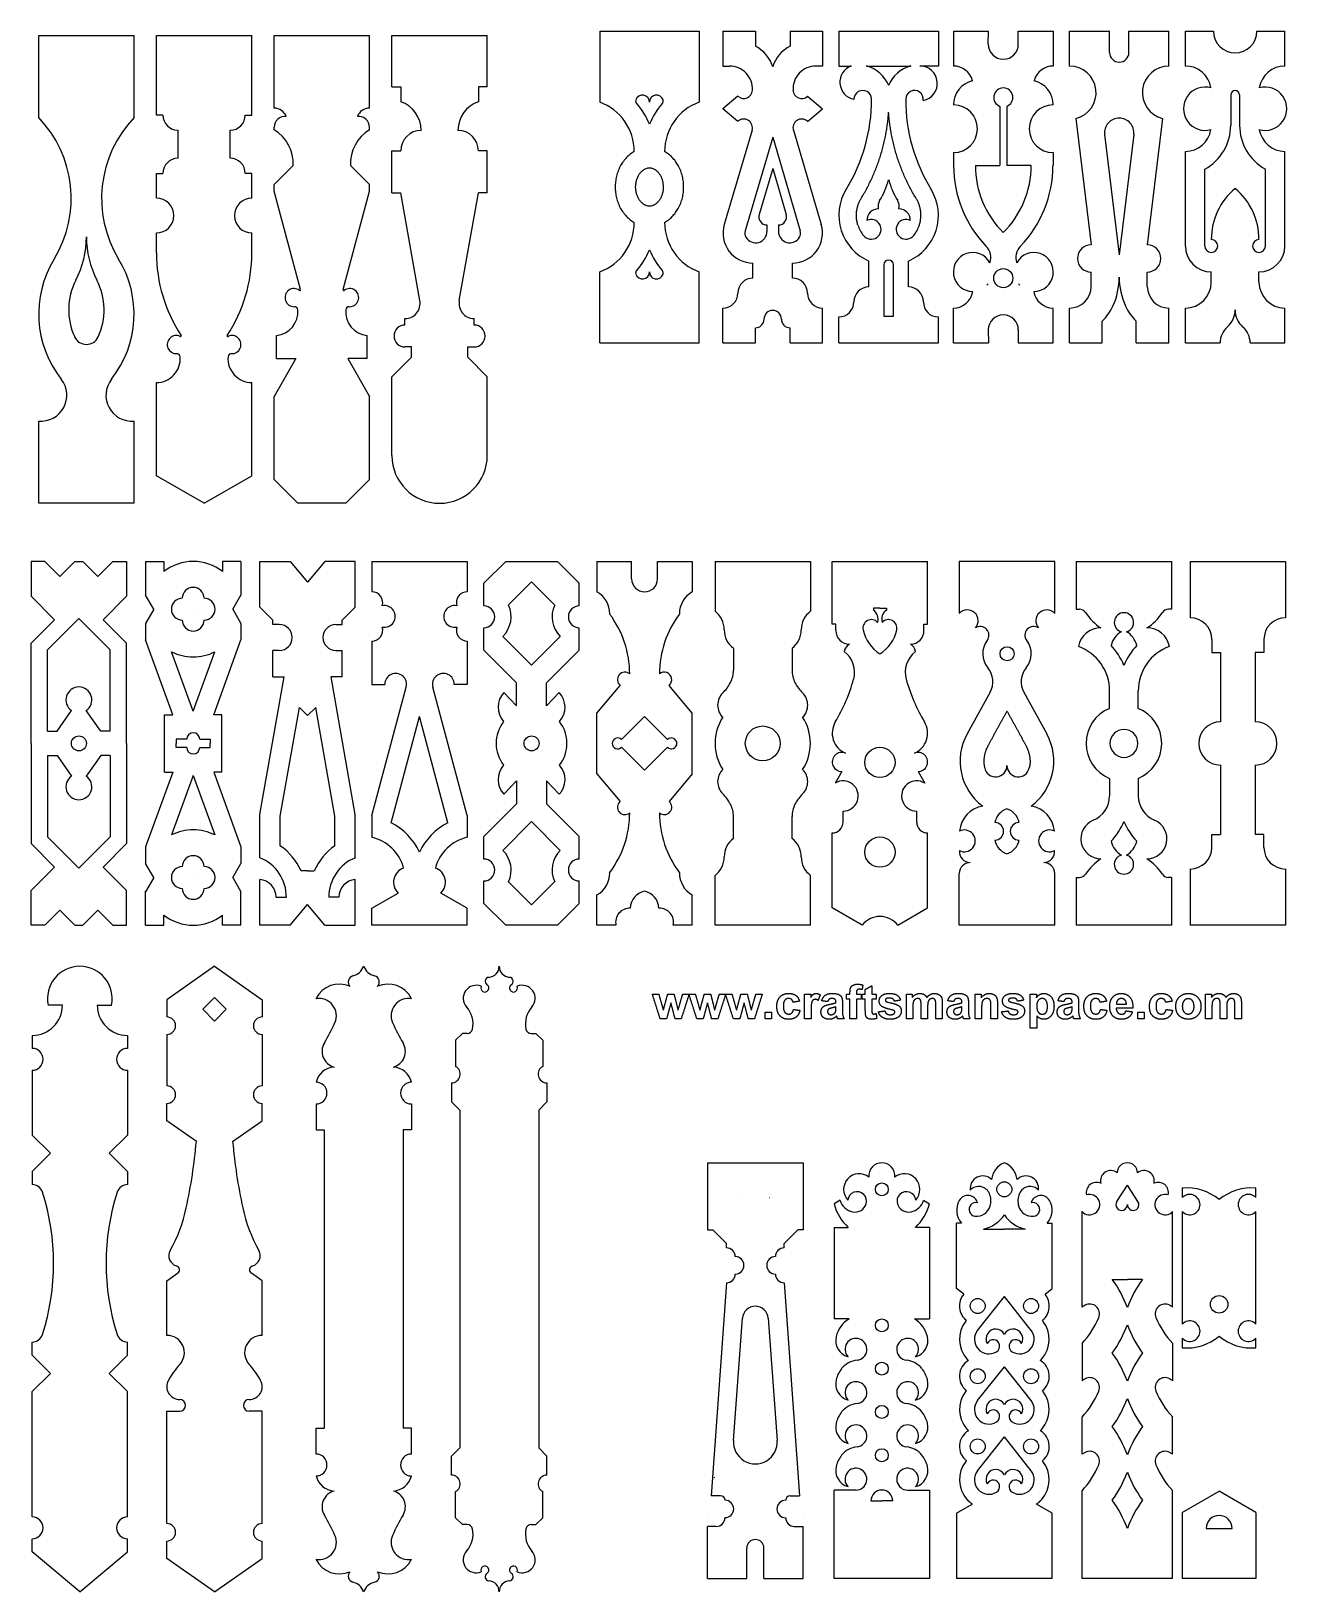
# Model space of a CAD drawing. Header units: millimetres. Extents: x -1019 to 824, y -1132 to 1157.
import ezdxf

# ---------------------------------------------------------------- set-up
doc = ezdxf.new("R2010")
doc.units = ezdxf.units.MM
doc.header["$MEASUREMENT"] = 0
doc.layers.add('Layer 03', color=5, linetype='Continuous')

msp = doc.modelspace()

# ---------------------------------------------------------------- linework, layer by layer
at = {"layer": 'Layer 03'}
for p, q in [((-1008.1, 1150.9), (-868.1, 1150.9)), ((-835.3, 1150.9), (-695.3, 1150.9)), ((-662.6, 1150.9), (-522.6, 1150.9)), ((-489.8, 1150.9), (-349.8, 1150.9)), ((-184.8, 1157.2), (-38.8, 1157.2)), ((-3.9, 1157.2), (43.6, 1157.2)), ((43.6, 1157.2), (43.6, 1135.2)), ((94.6, 1157.2), (94.6, 1135.2)), ((94.6, 1157.2), (142.1, 1157.2)), ((166.2, 1157.2), (312.2, 1157.2)), ((334.5, 1157.2), (385.6, 1157.2)), ((429.4, 1157.2), (480.5, 1157.2)), ((674.7, 1157.2), (716, 1157.2)), ((779.5, 1157.2), (820.7, 1157.2)), ((166.2, 1106.2), (184.3, 1106.2)), ((206.8, 1106.2), (271.6, 1106.2)), ((312.2, 1106.2), (285.2, 1106.2)), ((18, 1061.8), (-3.9, 1043.4)), ((120.2, 1061.8), (142.1, 1043.4)), ((18, 1025), (-3.9, 1043.4)), ((120.2, 1025), (142.1, 1043.4)), ((402.5, 1047), (402.5, 960.2)), ((412.5, 1047), (412.5, 960.2)), ((38.8, 1011.9), (-2.1, 873.7)), ((99.4, 1011.9), (140.3, 873.7)), ((69.1, 1001.6), (28.6, 864.6)), ((69.1, 1001.6), (109.6, 864.6)), ((556.2, 1005.7), (577.6, 829.4)), ((598.9, 1005.7), (577.6, 829.4)), ((69.1, 955.8), (49.2, 888.5)), ((69.1, 955.8), (89, 888.5)), ((-448.7, 762.1), (-476.8, 920.1)), ((-390.9, 762.1), (-362.8, 920.1)), ((7.4, 890.7), (7.4, 890.7)), ((130.8, 890.7), (130.8, 890.7)), ((130.8, 890.7), (130.8, 890.7)), ((-659.1, 677.2), (-659.1, 711)), ((-526.1, 677.2), (-526.1, 711)), ((43.6, 700.2), (43.6, 722.2)), ((94.6, 700.2), (94.6, 722.2)), ((552.6, 700.2), (552.6, 732)), ((602.6, 700.2), (602.6, 732)), ((-868.1, 464.9), (-1008.1, 464.9)), ((-592.6, 464.9), (-627.6, 464.9)), ((-557.6, 464.9), (-592.6, 464.9)), ((-419.8, 464.9), (-419.8, 464.9)), ((-977.1, 357.5), (-999.1, 379.5)), ((-955.1, 379.5), (-977.1, 357.5)), ((-943.1, 379.5), (-921.1, 357.5)), ((-921.1, 357.5), (-899.1, 379.5)), ((-851.3, 379.5), (-824.3, 379.5)), ((-851.3, 379.5), (-851.3, 330.2)), ((-824.3, 379.5), (-824.3, 364.7)), ((-738.3, 379.5), (-738.3, 364.7)), ((-711.3, 379.5), (-738.3, 379.5)), ((-711.3, 379.5), (-711.3, 329.5)), ((-683.5, 379.5), (-639, 379.5)), ((-639, 379.5), (-613.5, 349.1)), ((-588, 379.5), (-613.5, 349.1)), ((-543.5, 379.5), (-588, 379.5)), ((-519.2, 379.5), (-379.2, 379.5)), ((-322.8, 379.5), (-246.8, 379.5)), ((-15.6, 379.5), (124.4, 379.5)), ((156.4, 287.7), (156.4, 379.5)), ((156.4, 379.5), (296.4, 379.5)), ((296.4, 287.7), (296.4, 379.5)), ((482.9, 379.5), (342.9, 379.5)), ((514.5, 379.5), (654.5, 379.5)), ((681.7, 379.5), (821.7, 379.5)), ((-284.8, 349.6), (-318.7, 315.7)), ((-284.8, 349.6), (-250.9, 315.7)), ((-214.8, 314.4), (-214.8, 347.5)), ((-995.1, 249.8), (-949.1, 295.8)), ((-903.1, 249.8), (-949.1, 295.8)), ((-851.3, 288.7), (-851.3, 264.6)), ((-664.5, 287), (-664.5, 293.5)), ((-562.5, 287), (-562.5, 293.5)), ((-214.8, 249.4), (-214.8, 282.4)), ((-284.8, 227.5), (-327, 269.7)), ((-284.8, 227.5), (-242.6, 269.7)), ((-664.5, 210.5), (-664.5, 249)), ((-562.5, 210.5), (-562.5, 249)), ((-306.8, 201.4), (-354.8, 249.4)), ((-262.8, 201.4), (-214.8, 249.4)), ((726.2, 246.2), (726.2, 144.5)), ((777.2, 246.2), (777.2, 144.5)), ((-664.5, 210.5), (-647.9, 210.5)), ((-562.5, 210.5), (-579.1, 210.5)), ((-519.2, 6.8), (-468.8, 195.1)), ((-379.2, 6.8), (-429.7, 195.1)), ((-306.8, 167.6), (-306.8, 201.4)), ((-262.8, 167.6), (-262.8, 201.4)), ((388.2, 187.6), (354.4, 126.5)), ((437.6, 187.6), (471.3, 126.5)), ((-981.1, 130.7), (-960, 160.8)), ((-917.1, 130.7), (-938.2, 160.8)), ((-653.5, 5.8), (-625.4, 165.3)), ((-573.5, 5.8), (-601.6, 165.3)), ((-823.3, 70.7), (-823.3, 154.7)), ((-739.3, 70.7), (-739.3, 154.7)), ((-491, -3.8), (-449.2, 152.2)), ((-407.5, -3.8), (-449.2, 152.2)), ((-188.9, 68.2), (-188.9, 157.2)), ((-48.9, 68.2), (-48.9, 157.2)), ((-995.1, 130.7), (-981.1, 130.7)), ((-903.1, 130.7), (-917.1, 130.7)), ((-806.3, 118.7), (-806.3, 112.7)), ((-790.8, 118.7), (-806.3, 118.7)), ((-771.8, 118.7), (-756.3, 118.7)), ((-756.3, 118.7), (-756.3, 112.7)), ((-995.1, 94.7), (-981.1, 94.7)), ((-981.1, 94.7), (-960, 64.6)), ((-917.1, 94.7), (-938.2, 64.6)), ((-903.1, 94.7), (-917.1, 94.7)), ((-806.3, 106.7), (-806.3, 112.7)), ((-790.8, 106.7), (-806.3, 106.7)), ((-771.8, 106.7), (-756.3, 106.7)), ((-756.3, 106.7), (-756.3, 112.7)), ((726.2, 81), (726.2, -20.8)), ((777.2, 81), (777.2, -20.8)), ((-306.8, 57.8), (-306.8, 24)), ((-262.8, 57.8), (-262.8, 24)), ((-306.8, 24), (-354.8, -24)), ((-262.8, 24), (-214.8, -24)), ((-653.5, -37.5), (-653.5, 5.8)), ((-573.5, -37.5), (-573.5, 5.8)), ((-284.8, -2.1), (-327, -44.3)), ((-284.8, -2.1), (-242.6, -44.3)), ((-995.1, -24.4), (-949.1, -70.4)), ((-903.1, -24.4), (-949.1, -70.4)), ((-214.8, -57), (-214.8, -24)), ((-613.5, -74), (-623.1, -74)), ((-613.5, -74), (-603.9, -74)), ((-284.8, -124.2), (-318.7, -90.3)), ((-284.8, -124.2), (-250.9, -90.3)), ((-214.8, -122), (-214.8, -89)), ((-851.3, -154), (-851.3, -104)), ((-711.3, -154), (-711.3, -104)), ((-977.1, -132), (-999.1, -154)), ((-955.1, -154), (-977.1, -132)), ((-943.1, -154), (-921.1, -132)), ((-921.1, -132), (-899.1, -154)), ((-639, -154), (-613.5, -123.7)), ((-588, -154), (-613.5, -123.7)), ((-851.3, -154), (-824.3, -154)), ((-824.3, -154), (-824.3, -139.3)), ((-738.3, -154), (-738.3, -139.3)), ((-711.3, -154), (-738.3, -154)), ((-639, -154), (-683.5, -154)), ((-588, -154), (-543.5, -154)), ((-379.2, -154), (-519.2, -154)), ((-160.9, -154), (-188.9, -154)), ((-48.9, -154), (-76.9, -154)), ((124.4, -154), (-15.6, -154)), ((482.9, -154), (342.9, -154)), ((654.5, -154), (514.5, -154)), ((821.7, -154), (681.7, -154)), ((-973.2, -271.2), (-994.2, -271.2)), ((-922.2, -271.2), (-901.2, -271.2)), ((-386.3, -312.8), (-396.3, -322.8)), ((-278.3, -312.8), (-268.3, -322.8)), ((-396.3, -322.8), (-396.3, -361.2)), ((-268.3, -322.8), (-268.3, -361.2)), ((-390.3, -425.2), (-390.3, -920.7)), ((-274.3, -425.2), (-274.3, -920.7)), ((-589.1, -454.2), (-589.1, -891.7)), ((-473.1, -454.2), (-473.1, -891.7)), ((-1017.7, -461.7), (-990.8, -488.5)), ((-877.7, -461.7), (-904.6, -488.5)), ((-990.8, -488.5), (-1017.7, -515.4)), ((-904.6, -488.5), (-877.7, -515.4)), ((-26.4, -502.5), (113.6, -502.5)), ((-26.4, -502.5), (-26.4, -601)), ((113.6, -502.5), (113.6, -601)), ((574, -559), (589.5, -535.5)), ((605.1, -559), (589.5, -535.5)), ((670.2, -539.4), (670.2, -553.6)), ((778.2, -553.6), (778.2, -539.4)), ((339, -686.6), (339, -591)), ((479, -686.6), (479, -591)), ((523, -714), (523, -574)), ((656, -714), (656, -574)), ((670.2, -574), (670.2, -739.2)), ((778.2, -739.2), (778.2, -574)), ((-18.7, -601), (1.3, -621)), ((105.8, -601), (85.8, -621)), ((369.7, -748.2), (409, -698.5)), ((448.3, -748.2), (409, -698.5)), ((11.6, -909.8), (24.6, -730.5)), ((62.5, -730.5), (75.5, -909.8)), ((352.5, -734.5), (353.3, -733.5)), ((465.6, -734.5), (464.8, -733.5)), ((670.2, -759.6), (670.2, -773.8)), ((778.2, -773.8), (778.2, -759.6)), ((-990.8, -811.3), (-1017.7, -784.4)), ((-904.6, -811.3), (-877.7, -784.4)), ((-1017.7, -838.1), (-990.8, -811.3)), ((-877.7, -838.1), (-904.6, -811.3)), ((369.7, -851.2), (409, -801.5)), ((448.3, -851.2), (409, -801.5)), ((-1017.7, -1021.9), (-1017.7, -838.1)), ((-877.7, -1021.9), (-877.7, -838.1)), ((352.5, -837.5), (353.3, -836.5)), ((465.6, -837.5), (464.8, -836.5)), ((-820.1, -1031.7), (-820.1, -866.7)), ((-680.1, -1031.7), (-680.1, -866.7)), ((-601.1, -891.7), (-589.1, -891.7)), ((-601.1, -929.7), (-601.1, -891.7)), ((-461.1, -891.7), (-473.1, -891.7)), ((-461.1, -929.7), (-461.1, -891.7)), ((523, -930), (523, -875.4)), ((656, -930), (656, -875.4)), ((369.7, -954.2), (409, -904.5)), ((448.3, -954.2), (409, -904.5)), ((352.5, -940.5), (353.3, -939.5)), ((465.6, -940.5), (464.8, -939.5)), ((-15.7, -964.4), (-16.6, -964.2)), ((191.2, -982.5), (159.2, -982.5)), ((159.2, -1112), (159.2, -982.5)), ((267.1, -982.5), (299.2, -982.5)), ((523, -1112), (523, -983.4)), ((656, -1112), (656, -983.4)), ((-396.3, -1023), (-396.3, -984.7)), ((-268.3, -1023), (-268.3, -984.7)), ((778.2, -1015.4), (724.2, -984.3)), ((-386.3, -1033), (-396.3, -1023)), ((-278.3, -1033), (-268.3, -1023)), ((339, -1016.3), (339, -1112)), ((479, -1112), (479, -1016.3)), ((-26.4, -1112), (-26.4, -1035.7)), ((113.6, -1112), (113.6, -1035.7)), ((299.2, -1112), (159.2, -1112)), ((479, -1112), (339, -1112)), ((656, -1112), (523, -1112)), ((778.2, -1112), (670.2, -1112))]:
    msp.add_line(p, q, dxfattribs=at)
for points in [[(-1008.1, 1030.4), (-1008.1, 1150.9)], [(-868.1, 1030.4), (-868.1, 1150.9)], [(-835.3, 1034.2), (-835.3, 1150.9)], [(-695.3, 1034.2), (-695.3, 1150.9)], [(-695.3, 1034.2), (-695.3, 1150.9)], [(-662.6, 1044.5), (-662.6, 1150.9)], [(-522.6, 1044.5), (-522.6, 1150.9)], [(-489.8, 1075.6), (-489.8, 1150.9)], [(-349.8, 1075.6), (-349.8, 1150.9)], [(-184.8, 1157.2), (-184.8, 1053.2)], [(-38.8, 1157.2), (-38.8, 1053.2)], [(-3.9, 1157.2), (-3.9, 1106.2)], [(142.1, 1157.2), (142.1, 1106.2)], [(166.2, 1157.2), (166.2, 1106.2)], [(312.2, 1157.2), (312.2, 1106.2)], [(334.5, 1157.2), (334.5, 1106.2)], [(385.5, 1138.2), (385.6, 1157.2)], [(429.5, 1138.2), (429.4, 1157.2)], [(429.5, 1138.2), (429.5, 1157.2)], [(480.5, 1157.2), (480.5, 1106.2)], [(504.6, 1106.2), (504.6, 1157.2)], [(504.6, 1157.2), (563.3, 1157.2)], [(563.3, 1126.2), (563.3, 1157.2)], [(591.9, 1126.2), (591.9, 1157.2)], [(591.9, 1157.2), (650.6, 1157.2)], [(650.6, 1106.2), (650.6, 1157.2)], [(674.7, 1106.2), (674.7, 1157.2)], [(820.7, 1106.2), (820.7, 1157.2)], [(-3.9, 1106.2), (5.6, 1106.2)], [(142.1, 1106.2), (132.6, 1106.2)], [(-489.8, 1075.6), (-476.8, 1075.6)], [(-476.8, 1075.6), (-476.8, 1053.9)], [(-349.8, 1075.6), (-362.8, 1075.6)], [(-362.8, 1075.6), (-362.8, 1053.9)], [(741.2, 1063.7), (741.2, 1019.2)], [(754.2, 1063.7), (754.2, 1019.2)], [(-825.8, 1034.2), (-835.3, 1034.2)], [(-704.8, 1034.2), (-695.3, 1034.2)], [(-803.6, 970.9), (-803.6, 1011.9)], [(-727.1, 970.9), (-727.1, 1011.9)], [(-662.6, 1012.8), (-662.6, 1016.3)], [(-662.6, 1012.8), (-662.6, 1016.3)], [(-522.6, 1012.8), (-522.6, 1016.3)], [(-522.6, 1012.8), (-522.6, 1016.3)], [(513.9, 1029.4), (536.3, 844)], [(641.3, 1029.4), (618.8, 844)], [(-489.8, 920.1), (-489.8, 981.8)], [(-489.8, 981.8), (-476.8, 981.8)], [(-349.8, 981.8), (-362.8, 981.8)], [(-349.8, 920.1), (-349.8, 981.8)], [(334.5, 979.2), (334.5, 960.2)], [(480.5, 979.2), (480.5, 960.2)], [(674.7, 842.2), (674.7, 981)], [(820.7, 842.2), (820.7, 981)], [(-835.3, 912.3), (-835.3, 948.7)], [(-835.3, 948.7), (-825.8, 948.7)], [(-695.3, 948.7), (-704.8, 948.7)], [(-695.3, 912.3), (-695.3, 948.7)], [(-695.3, 912.3), (-695.3, 948.7)], [(-662.6, 932.3), (-634.7, 960.1)], [(-522.6, 932.3), (-550.4, 960.1)], [(366.5, 960.2), (402.5, 960.2)], [(448.5, 960.2), (412.5, 960.2)], [(703.2, 842.2), (703.2, 954.7)], [(792.2, 842.2), (792.2, 954.7)], [(-662.6, 922.8), (-662.6, 932.3)], [(-662.6, 922.8), (-662.6, 932.3)], [(-623.8, 778.2), (-662.6, 922.8)], [(-561.3, 778.2), (-522.6, 922.8)], [(-522.6, 922.8), (-522.6, 932.3)], [(-522.6, 922.8), (-522.6, 932.3)], [(-489.8, 920.1), (-476.8, 920.1)], [(-349.8, 920.1), (-362.8, 920.1)], [(60.7, 873.1), (60.7, 863.6)], [(77.5, 873.1), (77.5, 863.6)], [(-835.3, 832.1), (-835.3, 861.3)], [(-695.3, 832.1), (-695.3, 861.3)], [(-695.3, 832.1), (-695.3, 861.3)], [(-184.8, 700.2), (-184.8, 804.2)], [(-38.8, 700.2), (-38.8, 804.2)], [(40.1, 795.2), (40.1, 817.2)], [(98.1, 795.2), (98.1, 817.2)], [(210.2, 782.2), (210.2, 820.2)], [(232.2, 814.6), (232.2, 739.2), (246.2, 739.2), (246.2, 814.6)], [(268.2, 782.2), (268.2, 820.2)], [(536.3, 783), (536.3, 804)], [(618.8, 783), (618.8, 804)], [(712.7, 789.2), (712.7, 804.2)], [(782.7, 789.2), (782.7, 804.2)], [(-470.6, 726.2), (-470.6, 735.7)], [(-369, 726.2), (-369, 735.7)], [(-3.9, 700.2), (-3.9, 751.2)], [(142.1, 700.2), (142.1, 751.2)], [(166.2, 700.2), (166.2, 738.2)], [(312.2, 700.2), (312.2, 738.2)], [(334.5, 700.2), (334.5, 751.2)], [(480.5, 700.2), (480.5, 751.2)], [(504.6, 700.2), (504.6, 751.2)], [(650.6, 700.2), (650.6, 751.2)], [(674.7, 700.2), (674.7, 751.2)], [(820.7, 700.2), (820.7, 751.2)], [(385.5, 719.2), (385.6, 700.2)], [(429.5, 719.2), (429.5, 700.2)], [(-489.8, 650.5), (-461.1, 679.2), (-461.1, 694.2), (-470.6, 694.2)], [(-349.8, 650.5), (-378.5, 679.2), (-378.5, 694.2), (-369, 694.2)], [(-184.8, 700.2), (-38.8, 700.2)], [(-3.9, 700.2), (43.6, 700.2)], [(94.6, 700.2), (142.1, 700.2)], [(166.2, 700.2), (312.2, 700.2)], [(334.5, 700.2), (385.6, 700.2)], [(429.5, 700.2), (480.5, 700.2)], [(504.6, 700.2), (552.6, 700.2)], [(602.6, 700.2), (650.6, 700.2)], [(674.7, 700.2), (725.7, 700.2)], [(769.7, 700.2), (820.7, 700.2)], [(-659.1, 677.2), (-630.6, 677.2), (-662.6, 621.7)], [(-526.1, 677.2), (-554.6, 677.2), (-522.6, 621.7)], [(-835.3, 505.3), (-835.3, 641.9)], [(-695.3, 505.3), (-695.3, 641.9)], [(-695.3, 505.3), (-695.3, 641.9)], [(-489.8, 534.9), (-489.8, 650.5)], [(-349.8, 534.9), (-349.8, 650.5)], [(-662.6, 499.9), (-662.6, 621.7)], [(-522.6, 499.9), (-522.6, 621.7)], [(-1008.1, 464.9), (-1008.1, 585.4)], [(-868.1, 464.9), (-868.1, 585.4)], [(-765.3, 464.9), (-835.3, 505.3)], [(-765.3, 464.9), (-695.3, 505.3)], [(-627.6, 464.9), (-662.6, 499.9)], [(-557.6, 464.9), (-522.6, 499.9)], [(-999.1, 379.5), (-1019.1, 379.5)], [(-1019.1, 379.5), (-1019.1, 328.5), (-984.7, 294.1)], [(-955.1, 379.5), (-943.1, 379.5)], [(-879.1, 379.5), (-879.1, 328.5), (-913.5, 294.1)], [(-899.1, 379.5), (-879.1, 379.5)], [(-683.5, 312.5), (-683.5, 379.5)], [(-543.5, 312.5), (-543.5, 379.5)], [(-519.2, 379.5), (-519.2, 335)], [(-379.2, 379.5), (-379.2, 335)], [(-322.8, 379.5), (-354.8, 347.5)], [(-246.8, 379.5), (-214.8, 347.5)], [(-188.9, 379.5), (-188.9, 335)], [(-188.9, 379.5), (-137.9, 379.5)], [(-137.9, 354), (-137.9, 379.5)], [(-99.9, 354), (-99.9, 379.5)], [(-99.9, 379.5), (-48.9, 379.5)], [(-48.9, 379.5), (-48.9, 335)], [(-15.6, 379.5), (-15.6, 306.5)], [(124.4, 379.5), (124.4, 306.5)], [(342.9, 379.5), (342.9, 303.5)], [(482.9, 303.5), (482.9, 379.5)], [(514.5, 379.5), (514.5, 309.5)], [(654.5, 379.5), (654.5, 309.5)], [(681.7, 379.5), (681.7, 297)], [(821.7, 379.5), (821.7, 297)], [(821.7, 379.5), (821.7, 297)], [(-354.8, 314.4), (-354.8, 347.5)], [(-839.3, 309.5), (-851.3, 330.2)], [(-723.3, 309.5), (-711.3, 330.2)], [(-839.3, 309.5), (-851.3, 288.7)], [(-723.3, 309.5), (-711.3, 288.7)], [(-683.5, 312.5), (-664.5, 293.5)], [(-543.5, 312.5), (-562.5, 293.5)], [(216.9, 311.1), (216.9, 308.1)], [(226.4, 311.1), (216.9, 311.1)], [(226.4, 311.1), (235.9, 311.1)], [(235.9, 311.1), (235.9, 308.1)], [(514.5, 309.5), (519.1, 309.5)], [(654.5, 309.5), (649.8, 309.5)], [(-1019.1, 112.7), (-1019.1, 259.7), (-984.7, 294.1)], [(-879.1, 112.7), (-879.1, 259.7), (-913.5, 294.1)], [(-711.3, 288.7), (-711.3, 264.6)], [(-655, 287), (-664.5, 287)], [(-572, 287), (-562.5, 287)], [(-354.8, 249.4), (-354.8, 282.4)], [(161.7, 278.2), (161.7, 287.7), (156.4, 287.7)], [(291.1, 278.2), (291.1, 287.7), (296.4, 287.7)], [(-823.3, 154.7), (-811.3, 154.7), (-851.3, 264.6)], [(-739.3, 154.7), (-751.3, 154.7), (-711.3, 264.6)], [(-519.2, 262.8), (-519.2, 199.3), (-500.2, 199.3)], [(-379.2, 262.8), (-379.2, 199.3), (-398.2, 199.3)], [(11.4, 252.1), (11.4, 220.1)], [(97.4, 252.1), (97.4, 220.1)], [(713.5, 265.2), (713.5, 246.2), (726.2, 246.2)], [(790, 265.2), (790, 246.2), (777.2, 246.2)], [(-995.1, 130.7), (-995.1, 249.8)], [(-903.1, 130.7), (-903.1, 249.8)], [(-781.3, 160), (-813, 247)], [(-781.3, 160), (-749.6, 247)], [(-655, 249), (-664.5, 249)], [(-572, 249), (-562.5, 249)], [(-683.5, 8.5), (-647.9, 210.5)], [(-543.5, 8.5), (-579.1, 210.5)], [(-306.8, 167.6), (-325.3, 187.3)], [(-262.8, 167.6), (-244.3, 187.3)], [(-188.9, 157.2), (-154.9, 197.8)], [(-48.9, 157.2), (-83, 197.8)], [(563.5, 164.1), (563.5, 189.5)], [(605.5, 164.1), (605.5, 189.5)], [(-613.5, 153.4), (-625.4, 165.3)], [(-613.5, 153.4), (-601.6, 165.3)], [(-152.7, 118.4), (-118.9, 152.1)], [(-85.1, 118.4), (-118.9, 152.1)], [(-1019.1, 112.7), (-1019.1, -34.3), (-984.7, -68.7)], [(-995.1, 94.7), (-995.1, -24.4)], [(-879.1, 112.7), (-879.1, -34.3), (-913.5, -68.7)], [(-903.1, 94.7), (-903.1, -24.4)], [(-152.7, 107.1), (-118.9, 73.3)], [(-85.1, 107.1), (-118.9, 73.3)], [(-823.3, 70.7), (-811.3, 70.7), (-851.3, -39.2)], [(-739.3, 70.7), (-751.3, 70.7), (-711.3, -39.2)], [(170.4, 71.4), (160.6, 54.5)], [(282.4, 71.4), (292.1, 54.5)], [(-781.3, 65.4), (-813, -21.6)], [(-781.3, 65.4), (-749.6, -21.6)], [(-306.8, 57.8), (-325.3, 38.1)], [(-262.8, 57.8), (-244.3, 38.1)], [(-188.9, 68.2), (-154.9, 27.6)], [(-48.9, 68.2), (-83, 27.6)], [(563.5, 61.3), (563.5, 35.9)], [(605.5, 61.3), (605.5, 35.9)], [(-683.5, -55), (-683.5, 8.5)], [(-543.5, -55), (-543.5, 8.5)], [(-519.2, 6.8), (-519.2, -25.2)], [(-379.2, 6.8), (-379.2, -25.2)], [(11.4, -26.7), (11.4, 5.3)], [(97.4, -26.7), (97.4, 5.3)], [(172.4, -2.7), (172.4, 13.3)], [(280.4, -2.7), (280.4, 13.3)], [(156.4, -128.7), (156.4, -18.7)], [(296.4, -128.7), (296.4, -18.7)], [(713.5, -39.8), (713.5, -20.8), (726.2, -20.8)], [(790, -39.8), (790, -20.8), (777.2, -20.8)], [(-851.3, -39.2), (-851.3, -63.3)], [(-711.3, -39.2), (-711.3, -63.3)], [(-354.8, -57), (-354.8, -24)], [(-1019.1, -154), (-1019.1, -103), (-984.7, -68.7)], [(-879.1, -154), (-879.1, -103), (-913.5, -68.7)], [(-839.3, -84), (-851.3, -63.3)], [(-723.3, -84), (-711.3, -63.3)], [(-839.3, -84), (-851.3, -104.8)], [(-723.3, -84), (-711.3, -104.8)], [(-683.5, -154), (-683.5, -87)], [(-543.5, -154), (-543.5, -87)], [(-354.8, -122), (-354.8, -89)], [(-15.6, -154), (-15.6, -81)], [(124.4, -154), (124.4, -81)], [(342.9, -154), (342.9, -78)], [(482.9, -154), (482.9, -78)], [(514.5, -84), (514.5, -154)], [(514.5, -84), (519.1, -84)], [(654.5, -84), (649.8, -84)], [(654.5, -84), (654.5, -154)], [(681.7, -71.5), (681.7, -154)], [(821.7, -71.5), (821.7, -154)], [(821.7, -71.5), (821.7, -154)], [(-659.5, -113), (-644.5, -113)], [(-567.5, -113), (-582.5, -113)], [(-519.2, -154), (-519.2, -129), (-480.7, -106.8)], [(-379.2, -154), (-379.2, -129), (-417.8, -106.8)], [(-188.9, -154), (-188.9, -109.5)], [(-48.9, -154), (-48.9, -109.5)], [(-322.8, -154), (-354.8, -122)], [(-246.8, -154), (-214.8, -122)], [(200.2, -154), (156.4, -128.7)], [(252.6, -154), (296.4, -128.7)], [(-999.1, -154), (-1019.1, -154)], [(-955.1, -154), (-943.1, -154)], [(-899.1, -154), (-879.1, -154)], [(-246.8, -154), (-322.8, -154)], [(-750.1, -214.2), (-820.1, -263.2)], [(-750.1, -214.2), (-680.1, -263.2)], [(-820.1, -263.2), (-820.1, -288.7)], [(-750.1, -259.9), (-767.4, -277.3), (-750.1, -294.6)], [(-750.1, -259.9), (-732.8, -277.3), (-750.1, -294.6)], [(-680.1, -263.2), (-680.1, -288.7)], [(-1017.7, -315.7), (-1017.7, -334.7)], [(-877.7, -315.7), (-877.7, -334.7)], [(-820.1, -314.2), (-820.1, -389.8)], [(-680.1, -314.2), (-680.1, -389.8)], [(-379.3, -312.8), (-386.3, -312.8)], [(-285.3, -312.8), (-278.3, -312.8)], [(-1017.7, -366.7), (-1017.7, -461.7)], [(-877.7, -366.7), (-877.7, -461.7)], [(-402.3, -385.2), (-402.3, -413.2)], [(-262.3, -385.2), (-262.3, -413.2)], [(-820.1, -440.8), (-820.1, -415.3)], [(-680.1, -440.8), (-680.1, -415.3)], [(-601.1, -416.2), (-601.1, -454.2), (-589.1, -454.2)], [(-461.1, -416.2), (-461.1, -454.2), (-473.1, -454.2)], [(-402.3, -413.2), (-390.3, -425.2)], [(-262.3, -413.2), (-274.3, -425.2)], [(-776.7, -471.2), (-820.1, -440.8)], [(-723.5, -471.2), (-680.1, -440.8)], [(-1017.7, -515.4), (-1017.7, -534.4)], [(-877.7, -515.4), (-877.7, -534.4)], [(167.9, -557.5), (159.2, -562.5)], [(290.5, -557.5), (299.2, -562.5)], [(346.1, -591), (339, -591)], [(472, -591), (479, -591)], [(-26.4, -601), (-18.7, -601)], [(113.6, -601), (105.8, -601)], [(159.2, -597.4), (159.2, -731.4)], [(159.2, -597.4), (179.8, -597.4)], [(299.2, -597.4), (278.5, -597.4)], [(299.2, -597.4), (299.2, -731.4)], [(378.3, -599.7), (409, -599.7)], [(439.7, -599.7), (409, -599.7)], [(1.3, -627.4), (1.3, -621)], [(85.8, -627.4), (85.8, -621)], [(-820.1, -675.7), (-804.2, -664.5)], [(-820.1, -755.7), (-820.1, -675.7)], [(-680.1, -675.7), (-696, -664.5)], [(-680.1, -755.7), (-680.1, -675.7)], [(1.3, -678.4), (-21.3, -990.8)], [(85.8, -678.4), (108.4, -990.8)], [(349.4, -695.3), (339, -686.6)], [(468.7, -695.3), (479, -686.6)], [(567.3, -673.4), (589.5, -673.4)], [(611.8, -673.4), (589.5, -673.4)], [(181.2, -731.4), (159.2, -731.4)], [(277.1, -731.4), (299.2, -731.4)], [(-1017.7, -784.4), (-1017.7, -765.4)], [(-877.7, -784.4), (-877.7, -765.4)], [(523, -767.4), (523, -822)], [(656, -767.4), (656, -822)], [(-820.1, -866.7), (-801.1, -866.7)], [(-680.1, -866.7), (-699.1, -866.7)], [(-402.3, -932.7), (-390.3, -920.7)], [(-402.3, -960.7), (-402.3, -932.7)], [(-262.3, -932.7), (-274.3, -920.7)], [(-262.3, -960.7), (-262.3, -932.7)], [(299.2, -982.5), (299.2, -1112)], [(-7.4, -991), (-20.4, -991), (-21.3, -990.8)], [(94.6, -991), (107.6, -991), (108.4, -990.8)], [(213.2, -998.5), (229.2, -998.5)], [(245.2, -998.5), (229.2, -998.5)], [(339, -1016.3), (362, -1003.1)], [(479, -1016.3), (456.1, -1003.1)], [(670.2, -1015.4), (724.2, -984.3)], [(670.2, -1015.4), (670.2, -1112)], [(778.2, -1015.4), (778.2, -1112)], [(-379.3, -1033), (-386.3, -1033)], [(-285.3, -1033), (-278.3, -1033)], [(-13.7, -1035.7), (-26.4, -1035.7)], [(100.8, -1035.7), (113.6, -1035.7)], [(705.2, -1038.7), (743.2, -1038.7)], [(-1017.7, -1072.9), (-1017.7, -1053.9)], [(-947.7, -1131.7), (-1017.7, -1072.9)], [(-947.7, -1131.7), (-877.7, -1072.9)], [(-877.7, -1072.9), (-877.7, -1053.9)], [(-820.1, -1082.7), (-820.1, -1057.2)], [(-680.1, -1082.7), (-680.1, -1057.2)], [(31.1, -1112), (31.1, -1067.5)], [(56.1, -1112), (56.1, -1067.5)], [(-750.1, -1131.7), (-820.1, -1082.7)], [(-750.1, -1131.7), (-680.1, -1082.7)], [(-26.4, -1112), (31.1, -1112)], [(56.1, -1112), (113.6, -1112)]]:
    msp.add_lwpolyline(points, dxfattribs=at)
for centre, radius in [((407.5, 795), 14), ((413, 244.2), 10.3), ((54.4, 112.7), 25.5), ((-949.1, 112.7), 11), ((-284.8, 112.7), 11), ((226.4, 84.8), 22.2), ((226.4, -46.8), 22.2), ((229.2, -541.4), 9.5), ((409, -541.4), 11), ((369.9, -712.5), 11), ((448.2, -712.5), 11), ((724.2, -710.1), 12.8), ((229.2, -740.9), 9.5), ((229.2, -804.4), 9.5), ((369.9, -815.5), 11), ((448.2, -815.5), 11), ((229.2, -867.9), 9.5), ((369.9, -918.5), 11), ((448.2, -918.5), 11), ((229.2, -931.4), 9.5)]:
    msp.add_circle(centre, radius, dxfattribs=at)
for centre, radius, start, end in [((747.7, 1157.2), 31.8, 180, 270), ((747.7, 1157.2), 31.8, 270, 0), ((20.2, 1089.7), 51.2, 17.2051, 62.7949), ((118, 1089.7), 51.2, 117.2051, 162.7949), ((407.5, 1138.2), 22, 179.3589, 180), ((407.5, 1138.2), 22, 180, 0), ((407.5, 1138.2), 22, 0, 0.6411), ((577.6, 1126.2), 14.3, 180, 0), ((5.6, 1072.5), 33.7, 356.8035, 90), ((132.6, 1072.5), 33.7, 90, 183.1965), ((193.2, 1082.4), 25.5, 110.5565, 258.6928), ((194.3, 1059.4), 48.5, 22.0209, 75.0175), ((284.1, 1059.4), 48.5, 104.9825, 157.9791), ((285.2, 1080.7), 25.5, 281.0439, 89.9999), ((334.5, 1077.7), 28.5, 14.033, 90), ((480.5, 1077.7), 28.5, 90, 165.967), ((504.6, 1067.2), 39, 283.8061, 90), ((650.6, 1067.2), 39, 90, 256.1939), ((674.7, 1068.2), 38, 8.9676, 90), ((820.7, 1068.2), 38, 90, 171.0324), ((371, 1049.2), 36.5, 104.033, 180.0002), ((444, 1049.2), 36.5, 359.9998, 75.967), ((-491.3, 1011.8), 44.5, 0, 70.9834), ((-348.3, 1011.8), 44.5, 109.0166, 180), ((-211.2, 980.8), 77.1, 0, 69.97), ((-127.1, 1054.9), 5, 161.9523, 221.3571), ((-122.1, 1053.2), 10.3, 0, 161.9523), ((-101.6, 1053.2), 10.3, 18.0477, 180), ((-96.6, 1054.9), 5, 318.6429, 18.0477), ((-12.4, 980.8), 77.1, 110.03, 180), ((26.6, 1071.3), 12.7, 228.0099, 356.8035), ((111.6, 1071.3), 12.8, 183.1965, 311.9901), ((-38.6, 1057.4), 252.8, 328.5019, 360), ((201.2, 1057.4), 13, 360, 180.3547), ((277.2, 1057.4), 13, 352.3665, 180), ((517, 1057.4), 252.8, 180, 211.4981), ((407.5, 1060.1), 14, 90, 249.0752), ((407.5, 1060.1), 14, 290.9248, 90), ((703.6, 1043.6), 31.8, 73.4015, 286.5985), ((674.7, 1019), 38, 89.8062, 90), ((747.7, 1063.7), 6.5, 90, 180), ((747.7, 1063.7), 6.5, 360, 90), ((791.8, 1043.6), 31.8, 253.4015, 106.5985), ((820.7, 1019), 38, 90, 90.1938), ((-1131.1, 912.1), 170.7, 328.5775, 43.9022), ((-745.1, 912.1), 170.7, 136.0978, 211.4225), ((-803.6, 1034.2), 22.2, 180, 270), ((-727.1, 1034.2), 22.2, 270, 360), ((-662.6, 1025.5), 19, 20.6079, 90), ((-646.6, 1016.3), 16, 83.5975, 180), ((-522.6, 1025.5), 19, 90, 159.3921), ((-538.6, 1016.3), 16, 0, 96.4025), ((-211.2, 980.8), 107.1, 21.8611, 41.3571), ((-12.4, 980.8), 107.1, 138.6429, 158.1389), ((334.5, 1014.2), 35, 270, 90), ((480.5, 1014.2), 35, 90, 270), ((674.7, 1068.2), 38, 270, 270.1938), ((820.7, 1068.2), 38, 269.8062, 270), ((-692.7, 963.1), 58.1, 357.0876, 58.7179), ((-492.4, 963.1), 58.1, 121.2821, 182.9124), ((-446.8, 981.8), 30, 90, 180), ((-392.8, 981.8), 30, 360, 90), ((26.6, 1015.6), 12.8, 343.5211, 131.9901), ((111.6, 1015.6), 12.8, 48.0099, 196.4789), ((577.6, 1008.3), 21.5, 90, 186.9031), ((577.6, 1008.3), 21.5, 353.0969, 90), ((674.7, 1019), 38, 270, 351.0324), ((667.4, 1019.2), 73.8, 299.0213, 0), ((828, 1019.2), 73.8, 180, 240.9787), ((820.7, 1019), 38, 188.9676, 270), ((-803.6, 948.7), 22.2, 90, 180), ((-727.1, 948.7), 22.2, 360, 90), ((130.4, 968.5), 112.6, 328.0361, 344.9587), ((348, 968.5), 112.6, 195.0413, 211.9639), ((505, 960.2), 170.5, 180, 224.0718), ((505, 960.2), 138.5, 180, 225.2471), ((309.9, 960.2), 138.5, 314.7529, 0), ((309.9, 960.2), 170.5, 315.9282, 360), ((239.2, 887.2), 73, 148.5023, 246.593), ((239.2, 887.2), 73, 293.407, 31.4977), ((810.7, 851.7), 98, 130, 180), ((684.7, 851.7), 98, 0, 50), ((-835.3, 886.8), 25.5, 270, 90), ((-695.3, 886.8), 25.5, 90, 270), ((224.6, 879.7), 17.2, 91.6901, 180), ((239.2, 900.6), 15.6, 148.036, 193.5307), ((239.2, 900.6), 15.6, 346.4693, 31.964), ((253.8, 879.7), 17.2, 0, 88.3099), ((-211.2, 876.7), 77.1, 290.03, 0), ((-12.4, 876.7), 77.1, 180, 249.97), ((40.1, 861.2), 44, 163.5211, 270), ((60.7, 885.1), 12, 163.5211, 270), ((77.5, 885.1), 12, 270, 16.4789), ((98.1, 861.2), 44, 270, 16.4789), ((239.2, 887.2), 47.3, 197.5476, 218.7956), ((213.6, 866.7), 14.5, 218.7957, 115.6933), ((264.8, 866.7), 14.5, 64.3067, 321.2043), ((239.2, 887.2), 47.3, 321.2044, 342.4524), ((-1076.1, 855.5), 138, 332.5801, 0), ((-800.1, 855.5), 138, 180, 207.4199), ((40.1, 861.2), 12, 163.5211, 210.594), ((44.1, 863.6), 16.6, 210.594, 0), ((94.1, 863.6), 16.6, 180, 329.406), ((98.1, 861.2), 12, 329.406, 16.4789), ((712.7, 842.2), 9.5, 180, 90), ((782.7, 842.2), 9.5, 90, 0), ((-614.6, 832.1), 220.7, 180, 213.2448), ((-916, 832.1), 220.7, 326.7552, 0), ((-211.2, 876.7), 107.1, 318.6429, 338.1389), ((-12.4, 876.7), 107.1, 201.8611, 221.3571), ((362.7, 804.2), 28.5, 28.3289, 270), ((365.7, 825.4), 23.4, 340.8395, 44.0718), ((449.2, 825.4), 23.4, 135.9282, 199.1605), ((452.3, 804.2), 28.5, 270, 151.6711), ((536.3, 824), 20, 90, 270), ((618.8, 824), 20, 270, 90), ((712.7, 842.2), 38, 180, 270), ((782.7, 842.2), 38, 270, 0), ((-853.5, 742.5), 154.6, 148.5774, 218.2332), ((-1022.7, 742.5), 154.6, 321.7668, 31.4226), ((-127.1, 802.6), 5, 138.6429, 198.0477), ((-122.1, 804.2), 10.3, 198.0477, 0), ((-101.6, 804.2), 10.3, 180, 341.9523), ((-96.6, 802.6), 5, 341.9523, 41.3571), ((239.2, 814.6), 7, 0, 180), ((-870.1, 748.6), 94, 152.5801, 205.0756), ((-1006.1, 748.6), 94, 334.9244, 27.4199), ((-633.3, 766.5), 13.3, 53.2036, 272.1341), ((-551.8, 766.5), 13.3, 267.8659, 126.7964), ((40.1, 773.2), 22, 90, 180), ((98.1, 773.2), 22, 0, 90), ((210.2, 760.2), 22, 90, 180), ((268.2, 760.2), 22, 0, 90), ((362.7, 804.2), 28.5, 316.9111, 321.8576), ((452.3, 804.2), 28.5, 218.1424, 223.0889), ((504.6, 783), 31.8, 270, 0), ((474.3, 796.7), 103.3, 335.6341, 0), ((680.9, 796.7), 103.3, 180, 204.3659), ((650.6, 783), 31.8, 180, 270), ((674.7, 789.2), 38, 270, 360), ((714.2, 748.6), 33.5, 92.6239, 93.8256), ((820.7, 789.2), 38, 180, 270), ((781.2, 748.6), 33.5, 86.1744, 87.3761), ((-624.8, 777.9), 1, 233.2036, 15), ((-560.3, 777.9), 1, 165, 306.7964), ((-470.6, 757.9), 22.2, 270, 10.8193), ((-369, 757.9), 22.2, 169.1807, 270), ((-3.9, 773.2), 22, 270, 0), ((142.1, 773.2), 22, 180, 270), ((166.2, 760.2), 22, 270, 0), ((312.2, 760.2), 22, 180, 270), ((334.5, 779.7), 28.5, 270, 351.8007), ((480.5, 779.7), 28.5, 188.1993, 270), ((-662.6, 745.8), 35, 275.7392, 4.6636), ((-632.7, 748.2), 5, 4.6636, 92.1341), ((-522.6, 745.8), 35, 175.3364, 264.2608), ((-552.5, 748.2), 5, 87.8659, 175.3364), ((43.6, 735), 12.8, 270, 360), ((69.1, 735), 12.8, 90, 180), ((69.1, 735), 12.8, 0, 90), ((94.6, 735), 12.8, 180, 270), ((407.5, 719.2), 22, 0, 180), ((504.6, 783), 70, 313.2627, 335.6343), ((650.6, 783), 70, 204.3657, 226.7373), ((714.2, 748.6), 33.5, 311.0606, 360), ((781.2, 748.6), 33.5, 180, 228.9394), ((-806.1, 697.6), 13.3, 64.8606, 272.1341), ((-800, 710.5), 1, 244.8606, 33.2448), ((-730.6, 710.5), 1, 146.7552, 295.1394), ((-724.5, 697.6), 13.3, 267.8659, 115.1394), ((-470.6, 710.2), 16, 90, 270), ((-369, 710.2), 16, 270, 90), ((407.5, 719.2), 22, 180, 180.6411), ((407.5, 719.2), 22, 359.3589, 0), ((756.3, 700.2), 30.6, 131.0606, 180), ((739.1, 700.2), 30.6, 0, 48.9394), ((-938.1, 716.8), 19, 205.0756, 270), ((-938.1, 716.8), 19, 270, 334.9244), ((-835.3, 676.9), 35, 270, 4.6636), ((-805.4, 679.3), 5, 4.6636, 92.1341), ((-695.3, 676.9), 35, 175.3364, 270), ((-725.2, 679.3), 5, 87.8659, 175.3364), ((-1004.8, 623.3), 38, 265, 38.2332), ((-871.4, 623.3), 38, 141.7668, 275), ((-419.8, 534.9), 70, 180, 0), ((-781.3, 309.5), 70, 90, 127.9), ((-781.3, 309.5), 70, 52.1, 90), ((-118.9, 354), 19, 180, 270), ((-118.9, 354), 19, 270, 360), ((-797.3, 309.5), 16, 90, 270), ((-781.3, 325.5), 16, 90, 180), ((-781.3, 325.5), 16, 360, 90), ((-765.3, 309.5), 16, 270, 90), ((-519.2, 319), 16, 344.0811, 90), ((-379.2, 319), 16, 90, 195.9189), ((-206.2, 303.3), 36.1, 358.679, 61.321), ((-31.6, 303.3), 36.1, 118.679, 181.321), ((-797.3, 309.5), 16, 359.9998, 0.0002), ((-765.3, 309.5), 16, 179.9998, 180.0002), ((-500.8, 298.9), 16, 258.9961, 101.0039), ((-397.7, 298.9), 16, 78.9961, 281.0039), ((-354.8, 298.4), 16, 270, 90), ((-354.8, 298.4), 40, 314.0394, 25.5347), ((-214.8, 298.4), 40, 154.4653, 225.9606), ((-214.8, 298.4), 16, 90, 270), ((-286.5, 214.6), 145.7, 0, 37.0611), ((48.6, 214.6), 145.7, 142.9389, 180), ((-36.2, 279.3), 34.1, 0, 52.8052), ((145, 279.3), 34.1, 127.1948, 180), ((207.6, 294.9), 16.2, 343.0797, 54.7981), ((245.2, 294.9), 16.2, 125.2019, 196.9203), ((354.6, 292.5), 16, 318.692, 137.0007), ((471.2, 292.5), 16, 42.9993, 221.308), ((519.1, 298.8), 10.6, 33.3235, 90), ((594.5, 348.3), 79.5, 213.3235, 236.5955), ((584.5, 290.2), 14.2, 90, 254.438), ((584.5, 290.2), 14.2, 285.562, 90), ((574.5, 348.3), 79.5, 303.4045, 326.6765), ((649.8, 298.8), 10.6, 90, 146.6765), ((-781.3, 293.5), 16, 180, 270), ((-781.3, 293.5), 16, 270, 0), ((-655, 268), 19, 270, 90), ((-572, 268), 19, 90, 270), ((-519.2, 278.8), 16, 270, 15.9189), ((-379.2, 278.8), 16, 164.0811, 270), ((32, 279.3), 34.1, 180, 232.8052), ((76.8, 279.3), 34.1, 307.1948, 0), ((181.7, 278.2), 20, 180, 270), ((213.9, 281.7), 12.5, 42.9384, 192.1917), ((255.6, 290.7), 55.1, 192.1917, 238.0547), ((197.2, 290.7), 55.1, 301.9453, 347.8083), ((238.9, 281.7), 12.5, 347.8083, 137.0616), ((271.1, 278.2), 20, 270, 0), ((373.7, 271.4), 12.8, 322.4769, 124.1509), ((452, 271.4), 12.8, 55.8491, 217.5231), ((550.1, 249.2), 32.8, 88.9044, 170.1066), ((596.5, 249), 31.7, 120, 166.5989), ((572.4, 249), 31.7, 13.4011, 60), ((618.9, 249.2), 32.8, 9.8934, 91.0956), ((681.7, 265.2), 31.8, 0, 90), ((821.7, 265.2), 31.8, 90, 180), ((188.7, 245.2), 14.7, 118.3248, 171.6752), ((264.1, 245.2), 14.7, 8.3248, 61.6752), ((409.2, 244.2), 32, 142.4769, 219.9239), ((416.5, 244.2), 32, 320.0761, 37.5231), ((494, 189.5), 69.5, 0, 70), ((494, 189.5), 98, 22.5626, 43.0023), ((675, 189.5), 98, 136.9977, 157.4374), ((675, 189.5), 69.5, 110, 180), ((-781.3, 309.5), 70, 243.0916, 270), ((-781.3, 309.5), 70, 270, 296.9084), ((151.2, 216.9), 38.1, 344.4085, 52.938), ((301.6, 216.9), 38.1, 127.062, 195.5915), ((-484.2, 199.3), 16, 345, 180), ((-414.2, 199.3), 16, 360, 195), ((-147.8, 206.2), 11, 50, 230), ((-90.1, 206.2), 11, 310, 130), ((-28.4, 220.1), 39.9, 332.9077, 0), ((137.3, 220.1), 39.9, 180, 207.0923), ((-57.3, 275.1), 254.5, 329.0356, 344.4085), ((510.1, 275.1), 254.5, 195.5915, 210.9644), ((360.1, 203.1), 32, 331.0972, 39.9239), ((465.6, 203.1), 32, 140.0761, 208.9028), ((-949.1, 176.4), 19, 305, 235), ((-302.2, 165.8), 31.7, 137.0547, 221.7226), ((-267.4, 165.8), 31.7, 318.2774, 42.9453), ((13.3, 168.8), 25, 134.4475, 225.5525), ((-45.6, 228.8), 59.1, 314.4475, 332.9077), ((154.4, 228.8), 59.1, 207.0923, 225.5525), ((95.5, 168.8), 25, 314.4475, 45.5525), ((584.5, 112.7), 55.5, 112.2304, 247.7696), ((584.5, 112.7), 55.5, 292.2304, 67.7696), ((-284.8, 112.7), 52, 142.0259, 217.9741), ((-284.8, 112.7), 52, 322.0259, 37.9741), ((54.4, 112.7), 70, 146.8424, 213.1576), ((54.4, 112.7), 70, 326.8424, 33.1576), ((188.4, 127.7), 32, 149.0356, 246.9643), ((264.4, 127.7), 32, 293.0357, 30.9644), ((726.2, 112.7), 31.8, 90, 270), ((777.2, 112.7), 31.8, 270, 90), ((-781.3, 118.7), 9.5, 90, 180), ((-781.3, 118.7), 9.5, 360, 90), ((-158.4, 112.7), 8, 45, 180), ((-79.5, 112.7), 8, 360, 135), ((426.6, 86.6), 82.5, 151.0972, 233.2169), ((399.1, 86.6), 82.5, 306.7831, 28.9028), ((584.5, 112.7), 20.5, 90, 270), ((584.5, 112.7), 20.5, 270, 90), ((-781.3, 106.7), 9.5, 180, 270), ((-781.3, 106.7), 9.5, 270, 0), ((-158.4, 112.7), 8, 180, 315), ((-79.5, 112.7), 8, 225, 0), ((170.4, 85.4), 14, 66.9643, 270), ((282.4, 85.4), 14, 270, 113.0357), ((-302.2, 59.6), 31.7, 138.2774, 222.9453), ((-267.4, 59.6), 31.7, 317.0547, 41.7226), ((13.3, 56.6), 25, 134.4475, 225.5525), ((95.5, 56.6), 25, 314.4475, 45.5525), ((396.3, 80.1), 16.5, 192.1813, 0), ((429.4, 80.1), 16.5, 180, 347.8187), ((-949.1, 49), 19, 125, 55), ((172.4, 35.6), 22.2, 270, 121.8928), ((280.4, 35.6), 22.2, 58.1072, 270), ((-147.8, 19.2), 11, 130, 310), ((-90.1, 19.2), 11, 230, 50), ((-45.6, -3.4), 59.1, 27.0923, 45.5525), ((-28.4, 5.3), 39.9, 0, 27.0923), ((137.3, 5.3), 39.9, 152.9077, 180), ((154.4, -3.4), 59.1, 134.4475, 152.9077), ((524.5, 35.9), 39, 292.5567, 0), ((644.5, 35.9), 39, 180, 247.4433), ((-286.5, 10.8), 145.7, 322.9389, 360), ((48.6, 10.8), 145.7, 180, 217.0611), ((383.3, -19.1), 40.1, 98.6753, 175.5107), ((420.6, -8.1), 25.9, 107.5107, 169.838), ((405.1, -8.1), 25.9, 10.162, 72.4893), ((442.5, -19.1), 40.1, 4.4893, 81.3247), ((-781.3, -84), 70, 90, 116.9084), ((-781.3, -84), 70, 63.0916, 90), ((-533.3, -86.4), 92.9, 25.1012, 62.8951), ((-365.2, -86.4), 92.9, 117.1049, 154.8988), ((156.4, -2.7), 16, 270, 0), ((296.4, -2.7), 16, 180, 270), ((350.4, -30.3), 16, 241.7267, 118.2733), ((395.2, -16.3), 12.8, 270, 90), ((430.5, -16.3), 12.8, 90, 270), ((475.3, -30.3), 16, 61.7267, 298.2733), ((550.7, -27.2), 29.3, 112.5567, 270), ((494, 35.9), 98, 316.9977, 337.4374), ((675, 35.9), 98, 202.5626, 223.0023), ((618.3, -27.2), 29.3, 270, 67.4433), ((-707.1, -113), 92.6, 24.9001, 54.6224), ((-519.8, -113), 92.6, 125.3776, 155.0999), ((-533.3, -86.4), 62.9, 15, 77.0465), ((-365.2, -86.4), 62.9, 102.9535, 165), ((-354.8, -73), 40, 334.4653, 45.9606), ((-214.8, -73), 40, 134.0394, 205.5347), ((32, -53.8), 34.1, 127.1948, 180), ((76.8, -53.8), 34.1, 360, 52.8052), ((358.9, -46), 16, 174.1762, 270), ((420.6, -24.6), 25.9, 190.162, 252.4893), ((405.1, -24.6), 25.9, 287.5107, 349.838), ((466.9, -46), 16, 270, 5.8238), ((596.5, -23.6), 31.7, 193.4011, 240), ((572.4, -23.6), 31.7, 300, 346.5989), ((681.7, -39.8), 31.8, 270, 360), ((821.7, -39.8), 31.8, 180, 270), ((-797.3, -84), 16, 90, 270), ((-781.3, -68), 16, 90, 180), ((-781.3, -68), 16, 360, 90), ((-765.3, -84), 16, 270, 90), ((-707.1, -113), 62.6, 0, 67.8349), ((-519.8, -113), 62.6, 112.1651, 180), ((-354.8, -73), 16, 270, 90), ((-214.8, -73), 16, 90, 270), ((-36.2, -53.8), 34.1, 307.1948, 0), ((145, -53.8), 34.1, 180, 232.8052), ((358.9, -78), 16, 90, 180), ((466.9, -78), 16, 360, 90), ((594.5, -122.9), 79.5, 123.4045, 146.6765), ((584.5, -64.8), 14.2, 105.562, 270), ((584.5, -64.8), 14.2, 270, 74.438), ((574.5, -122.9), 79.5, 33.3235, 56.5955), ((-765.3, -84), 16, 179.9998, 180.0002), ((-797.3, -84), 16, 359.9998, 0.0002), ((-685.6, -113), 26.1, 0, 85.4188), ((-541.4, -113), 26.1, 94.5812, 180), ((-465, -91.1), 22.3, 110.0918, 225), ((-433.5, -91.1), 22.3, 315, 69.9082), ((-206.2, -77.9), 36.1, 298.679, 1.321), ((-31.6, -77.9), 36.1, 178.679, 241.321), ((519.1, -73.4), 10.6, 270, 326.6765), ((649.8, -73.4), 10.6, 213.3235, 270), ((-781.3, -100), 16, 180, 270), ((-781.3, -100), 16, 270, 0), ((-113.6, -129.8), 26.3, 101.6629, 178.3371), ((-124.3, -129.8), 26.3, 1.6629, 78.3371), ((-140.7, -149.7), 20.7, 87.792, 192.208), ((-97.1, -149.7), 20.7, 347.792, 92.208), ((-781.3, -84), 70, 232.1, 270), ((-781.3, -84), 70, 270, 307.9), ((226.4, -174.2), 33, 37.5566, 142.4434), ((-947.7, -261.7), 47.5, 90, 191.537), ((-947.7, -261.7), 47.5, 348.463, 90), ((-544.8, -237.2), 9.16, 103.3308, 224.8222), ((-552.1, -206.5), 22.3, 283.3308, 340), ((-510.1, -206.5), 22.3, 200, 256.6692), ((-517.4, -237.2), 9.16, 315.1778, 76.6692), ((-348.6, -214.2), 16.3, 273.9261, 0), ((-316, -214.2), 16.3, 180, 266.0739), ((-566.9, -278.4), 38.1, 65.9358, 154.0642), ((-495.4, -278.4), 38.1, 25.9358, 114.0642), ((-366, -261.2), 19.1, 67.3523, 221.5125), ((-353.4, -246.2), 5.87, 153.3366, 57.7218), ((-347.1, -236.3), 5.82, 93.9261, 237.7218), ((-317.5, -236.3), 5.82, 302.2782, 86.0739), ((-311.3, -246.2), 5.87, 122.2782, 26.6634), ((-298.6, -261.2), 19.1, 318.4875, 112.6477), ((-1017.7, -271.2), 44.5, 270, 0), ((-877.7, -271.2), 44.5, 180, 270), ((-596.7, -286.8), 25.4, 336.394, 100), ((-465.5, -286.8), 25.4, 80, 203.606), ((-408.8, -299.1), 38.1, 349.1629, 41.5125), ((-255.8, -299.1), 38.1, 138.4875, 190.8371), ((-820.1, -301.4), 12.8, 270, 90), ((-680.1, -301.4), 12.8, 90, 270), ((-807.1, -194.8), 255, 328.8646, 336.394), ((-255.1, -194.8), 255, 203.606, 211.1354), ((-379.3, -304.8), 8.05, 270, 349.1629), ((-285.3, -304.8), 8.05, 190.8371, 270), ((-1017.7, -350.7), 16, 270, 90), ((-877.7, -350.7), 16, 90, 270), ((-568.5, -339), 23.8, 148.8646, 255), ((-493.8, -339), 23.8, 285, 31.1354), ((-572.6, -391.3), 29.4, 93.9827, 166.0173), ((-489.6, -391.3), 29.4, 13.9827, 86.0173), ((-402.3, -372.4), 12.8, 270, 61.9275), ((-262.3, -372.4), 12.8, 118.0725, 270), ((-601.1, -400.2), 16, 270, 90), ((-461.1, -400.2), 16, 90, 270), ((-820.1, -402.5), 12.8, 270, 90), ((-680.1, -402.5), 12.8, 90, 270), ((-1547.2, -403.8), 773.4, 347.704, 355), ((47, -403.8), 773.4, 185, 192.296), ((229.2, -521.5), 19, 90, 185.6307), ((229.2, -521.5), 19, 354.3693, 90), ((419.2, -529.5), 28.9, 110.6769, 175.3085), ((398.8, -529.5), 28.9, 4.6915, 69.3231), ((589.5, -517.5), 15, 90, 179.4505), ((589.5, -517.5), 15, 0.5495, 90), ((196.2, -541.5), 23, 52.3195, 222.8938), ((262.1, -541.5), 23, 317.1062, 127.6805), ((377.4, -540.4), 18.6, 45.4297, 186.9039), ((440.7, -540.4), 18.6, 353.0961, 134.5703), ((565, -528.9), 15, 50.618, 194.3529), ((614.1, -528.9), 15, 345.6471, 129.382), ((-1017.7, -550.4), 16, 17.7138, 90), ((-1329.2, -649.9), 343, 342.2861, 17.7139), ((-566.2, -649.9), 343, 162.2861, 197.7139), ((-877.7, -550.4), 16, 90, 162.2862), ((193, -558.6), 13.8, 341.3377, 173.8245), ((265.3, -558.6), 13.8, 6.1755, 198.6623), ((371.4, -554.2), 17, 22.8033, 137.1967), ((361.8, -558.2), 27.4, 343.1584, 22.8033), ((456.3, -558.2), 27.4, 157.1967, 196.8416), ((446.7, -554.2), 17, 42.8033, 157.1967), ((534, -563.8), 15, 222.8334, 107.3125), ((544.2, -546.2), 15, 65.2583, 192.6238), ((634.9, -546.2), 15, 347.3762, 114.7417), ((645, -563.8), 15, 72.6875, 317.1666), ((676.7, -613), 73.8, 50, 95.0784), ((681.2, -563.8), 15, 222.8334, 137.1666), ((771.7, -613), 73.8, 84.9216, 130), ((767.2, -563.8), 15, 42.8334, 317.1666), ((-1016.8, -519.4), 230.6, 331.0216, 347.704), ((-483.3, -519.4), 230.6, 192.296, 208.9784), ((27.6, -586.4), 33, 97.9687, 98.2111), ((59.5, -586.4), 33, 81.7889, 82.0313), ((225.9, -546.4), 68.6, 193.5463, 227.8677), ((191.3, -550.4), 24.5, 196.9032, 258.2404), ((189.8, -557.5), 17.2, 258.2404, 344.4875), ((196.2, -541.5), 23, 296.1818, 296.2033), ((268.5, -557.5), 17.2, 195.5125, 281.7596), ((262.1, -541.5), 23, 243.7967, 243.8182), ((267.1, -550.4), 24.5, 281.7596, 343.0968), ((232.4, -546.4), 68.6, 312.1323, 346.4537), ((367.8, -572.1), 28.8, 150.1591, 220.9591), ((355.6, -565.1), 14.7, 15.2581, 150.1591), ((367.1, -570.9), 10, 74.111, 264.8647), ((368, -560.1), 20.9, 264.8647, 343.1584), ((450, -560.1), 20.9, 196.8416, 275.1353), ((462.5, -565.1), 14.7, 29.8409, 164.7419), ((451, -570.9), 10, 275.1353, 105.889), ((450.3, -572.1), 28.8, 319.0409, 29.8409), ((581.1, -563.8), 8.49, 146.0284, 0), ((598, -563.8), 8.49, 180, 33.9716), ((367.8, -551.7), 49.2, 282.3283, 326.8869), ((450.3, -551.7), 49.2, 213.1131, 257.6717), ((-801.3, -638.7), 15.8, 151.0216, 253.0969), ((-698.9, -638.7), 15.8, 286.9031, 28.9784), ((1.3, -640.1), 12.8, 360, 90), ((14.1, -652.9), 12.8, 270, 90), ((73.1, -652.9), 12.8, 90, 270), ((85.8, -640.1), 12.8, 90, 180), ((-807.6, -659.6), 6, 304.9998, 73.0969), ((-692.6, -659.6), 6, 106.9031, 235.0002), ((1.3, -665.6), 12.8, 270, 0), ((85.8, -665.6), 12.8, 180, 270), ((432, -773.1), 168, 20.3573, 36.3808), ((747.1, -773.1), 168, 143.6192, 159.6427), ((369.9, -712.5), 26.8, 140, 231.6674), ((448.2, -712.5), 26.8, 308.3326, 40), ((43.6, -731.9), 19, 4.1366, 175.8634), ((202.6, -767.1), 41.6, 120.9322, 166.3939), ((255.7, -767.1), 41.6, 13.6061, 59.0678), ((588.4, -820.6), 125, 119.1557, 121.5129), ((432, -681.8), 125, 316.7417, 337.6504), ((534.4, -723.9), 14.3, 337.6504, 119.1557), ((644.7, -723.9), 14.3, 60.8443, 202.3496), ((747.1, -681.8), 125, 202.3496, 223.2583), ((590.7, -820.6), 125, 58.4871, 60.8443), ((-1017.7, -749.4), 16, 270, 342.2862), ((-877.7, -749.4), 16, 197.7138, 270), ((386.4, -761.4), 43.3, 141.6674, 221.6445), ((386.4, -761.4), 21.3, 141.6674, 301.6217), ((396.3, -760.5), 14.2, 26.5038, 209.7111), ((421.8, -760.5), 14.2, 330.2889, 153.4962), ((431.6, -761.4), 21.3, 238.3783, 38.3326), ((431.6, -761.4), 43.3, 318.3555, 38.3326), ((432, -681.8), 168, 323.6192, 339.6427), ((747.1, -681.8), 168, 200.3573, 216.3808), ((681.2, -749.4), 15, 222.8334, 137.1666), ((767.2, -749.4), 15, 42.8334, 317.1666), ((-819.7, -781), 25.4, 317.345, 90.9573), ((-680.5, -781), 25.4, 89.0427, 222.655), ((186.3, -763.1), 24.8, 166.3939, 254.3052), ((191.2, -776), 16, 276.4037, 223.1714), ((267.1, -776), 16, 316.8286, 263.5963), ((272.1, -763.1), 24.8, 285.6948, 13.6061), ((392.6, -771.4), 9.51, 301.6217, 155.9602), ((425.5, -771.4), 9.51, 24.0398, 238.3783), ((676.7, -700.3), 73.8, 264.9216, 310), ((771.7, -700.3), 73.8, 230, 275.0784), ((-714.7, -877.7), 117.4, 137.345, 151.4197), ((-785.5, -877.7), 117.4, 28.5803, 42.655), ((196.8, -825.9), 34.2, 96.4039, 141.0163), ((261.5, -825.9), 34.2, 38.9837, 83.5961), ((369.9, -815.5), 26.8, 120.563, 231.6674), ((448.2, -815.5), 26.8, 308.3326, 59.437), ((432, -881.1), 168, 20.3573, 36.3808), ((747.1, -881.1), 168, 143.6192, 159.6427), ((-801.1, -830.7), 19, 151.4196, 270), ((-699.1, -830.7), 19, 270, 28.5804), ((186.3, -826.6), 24.8, 166.3939, 254.3052), ((202.6, -830.6), 41.6, 141.0163, 166.3939), ((191.2, -839.5), 16, 276.4037, 223.1714), ((267.1, -839.5), 16, 316.8286, 263.5963), ((272.1, -826.6), 24.8, 285.6948, 13.6061), ((255.7, -830.6), 41.6, 13.6061, 38.9837), ((588.4, -928.6), 125, 119.1557, 121.5129), ((534.4, -831.9), 14.3, 337.6504, 119.1557), ((644.7, -831.9), 14.3, 60.8443, 202.3496), ((590.7, -928.6), 125, 58.4871, 60.8443), ((386.4, -864.4), 43.3, 141.6674, 221.6445), ((431.6, -864.4), 43.3, 318.3555, 38.3326), ((432, -789.8), 125, 316.7417, 337.6504), ((747.1, -789.8), 125, 202.3496, 223.2583), ((-801.1, -858.2), 8.5, 270, 90), ((-699.1, -858.2), 8.5, 90, 270), ((202.6, -894.1), 41.6, 141.0163, 166.3939), ((196.8, -889.4), 34.2, 96.4039, 141.0163), ((261.5, -889.4), 34.2, 38.9837, 83.5961), ((255.7, -894.1), 41.6, 13.6061, 38.9837), ((386.4, -864.4), 21.3, 141.6674, 301.6217), ((396.3, -863.5), 14.2, 26.5038, 209.7111), ((392.6, -874.4), 9.51, 301.6217, 155.9602), ((421.8, -863.5), 14.2, 330.2889, 153.4962), ((425.5, -874.4), 9.51, 24.0398, 238.3783), ((431.6, -864.4), 21.3, 238.3783, 38.3326), ((432, -789.8), 168, 323.6192, 339.6427), ((747.1, -789.8), 168, 200.3573, 216.3808), ((186.3, -890.1), 24.8, 166.3939, 254.3052), ((191.2, -903), 16, 276.4037, 223.1714), ((267.1, -903), 16, 316.8286, 263.5963), ((272.1, -890.1), 24.8, 285.6948, 13.6061), ((432, -989.1), 168, 20.3573, 36.3808), ((747.1, -989.1), 168, 143.6192, 159.6427), ((43.6, -912.1), 32, 175.8634, 4.1366), ((369.9, -918.5), 26.8, 120.563, 231.6674), ((448.2, -918.5), 26.8, 308.3326, 59.437), ((-601.1, -945.7), 16, 270, 90), ((-461.1, -945.7), 16, 90, 270), ((202.6, -957.6), 41.6, 141.0163, 166.3939), ((196.8, -952.9), 34.2, 96.4039, 141.0163), ((261.5, -952.9), 34.2, 38.9837, 83.5961), ((255.7, -957.6), 41.6, 13.6061, 38.9837), ((588.4, -1036.6), 125, 119.1557, 121.5129), ((534.4, -939.9), 14.3, 337.6504, 119.1557), ((644.7, -939.9), 14.3, 60.8443, 202.3496), ((590.7, -1036.6), 125, 58.4871, 60.8443), ((-402.3, -973.4), 12.8, 298.0725, 90), ((-262.3, -973.4), 12.8, 90, 241.9275), ((186.3, -953.6), 24.8, 166.3939, 254.3052), ((191.2, -966.5), 16, 270, 223.1714), ((267.1, -966.5), 16, 316.8286, 270), ((272.1, -953.6), 24.8, 285.6948, 13.6061), ((386.4, -967.4), 43.3, 141.6674, 221.6445), ((386.4, -967.4), 21.3, 141.6674, 301.6217), ((396.3, -966.5), 14.2, 26.5038, 209.7111), ((421.8, -966.5), 14.2, 330.2889, 153.4962), ((431.6, -967.4), 21.3, 238.3783, 38.3326), ((431.6, -967.4), 43.3, 318.3555, 38.3326), ((432, -897.8), 125, 316.7417, 337.6504), ((432, -897.8), 168, 323.6192, 339.6427), ((747.1, -897.8), 168, 200.3573, 216.3808), ((747.1, -897.8), 125, 202.3496, 223.2583), ((-572.6, -954.6), 29.4, 193.9827, 266.0173), ((-568.5, -1006.9), 23.8, 105, 211.1354), ((-489.6, -954.6), 29.4, 273.9827, 346.0173), ((-493.8, -1006.9), 23.8, 328.8646, 75), ((229.2, -998.5), 16, 90, 180), ((229.2, -998.5), 16, 0, 90), ((392.6, -977.4), 9.51, 301.6217, 155.9602), ((425.5, -977.4), 9.51, 24.0398, 238.3783), ((-7.4, -997.5), 6.5, 0, 90), ((-0.9, -1010.2), 12.7, 270, 90), ((88.1, -1010.2), 12.8, 90, 270), ((94.6, -997.5), 6.5, 90, 180), ((432, -1097.1), 168, 20.3573, 36.3808), ((747.1, -1097.1), 168, 143.6192, 159.6427), ((-1017.7, -1037.9), 16, 270, 90), ((-877.7, -1037.9), 16, 90, 270), ((-807.1, -1151), 255, 23.606, 31.1354), ((-255.1, -1151), 255, 148.8646, 156.394), ((-13.7, -1023), 12.8, 179.9998, 180.0002), ((-13.7, -1023), 12.7, 270, 0), ((100.8, -1023), 12.7, 180, 270), ((100.8, -1023), 12.8, 359.9998, 0.0002), ((724.2, -1038.7), 19, 0, 180), ((-820.1, -1044.4), 12.8, 270, 90), ((-680.1, -1044.4), 12.8, 90, 270), ((-596.7, -1059.1), 25.4, 260, 23.606), ((-465.5, -1059.1), 25.4, 156.394, 280), ((-408.8, -1046.7), 38.1, 318.4875, 10.8371), ((-379.3, -1041.1), 8.05, 10.8371, 90), ((-255.8, -1046.7), 38.1, 169.1629, 221.5125), ((-285.3, -1041.1), 8.05, 90, 169.1629), ((-366, -1084.7), 19.1, 138.4875, 292.6477), ((-298.6, -1084.7), 19.1, 247.3523, 41.5125), ((43.6, -1067.5), 12.5, 90, 180), ((43.6, -1067.5), 12.5, 360, 90), ((-566.9, -1067.4), 38.1, 205.9358, 294.0642), ((-495.4, -1067.4), 38.1, 245.9358, 334.0642), ((-353.4, -1099.7), 5.87, 302.2782, 206.6634), ((-311.3, -1099.7), 5.87, 333.3366, 237.7218), ((-544.8, -1108.7), 9.16, 135.1778, 256.6692), ((-552.1, -1139.3), 22.3, 20, 76.6692), ((-510.1, -1139.3), 22.3, 103.3308, 160), ((-517.4, -1108.7), 9.16, 283.3308, 44.8222), ((-347.1, -1109.6), 5.82, 122.2782, 266.0739), ((-348.6, -1131.7), 16.3, 360, 86.0739), ((-316, -1131.7), 16.3, 93.9261, 180), ((-317.5, -1109.6), 5.82, 273.9261, 57.7218)]:
    msp.add_arc(centre, radius, start, end, dxfattribs=at)
for points, weights in [([(198.8, 912), (234.5, 970.2), (239.2, 1038.3)], [1, 0.96719005549, 0.991731588564]), ([(279.6, 912), (243.9, 970.2), (239.2, 1038.3)], [1, 0.96719005549, 0.991731588564]), ([(194.1, 873), (187.6, 893.6), (198.8, 912)], [1, 0.909797044828, 1]), ([(284.3, 873), (290.9, 893.6), (279.6, 912)], [1, 0.909797044828, 1]), ([(356.3, -792.4), (355.1, -791.3), (354.1, -790.1)], [0.975001976272, 0.986750188, 1]), ([(461.8, -792.4), (462.9, -791.3), (464, -790.1)], [0.975001976272, 0.986750188, 1]), ([(356.3, -895.4), (355.1, -894.3), (354.1, -893.1)], [0.975001976273, 0.986750188001, 1]), ([(461.8, -895.4), (462.9, -894.3), (464, -893.1)], [0.975001976273, 0.986750188001, 1]), ([(362, -1003.1), (357.6, -1000.1), (354.1, -996.1)], [0.930397232983, 0.957458975967, 1]), ([(456.1, -1003.1), (460.5, -1000.1), (464, -996.1)], [0.930397232983, 0.957458975967, 1])]:
    msp.add_rational_spline(points, weights, degree=2, dxfattribs=at)
for points, weights, knots in [([(-134.1, 980.8), (-162, 964.8), (-162, 928.7), (-162, 892.7), (-134.1, 876.7)], [0.87651879888, 0.795560234297, 1, 0.795560234297, 0.87651879888], [0.474379, 0.474379, 0.474379, 1.570796, 1.570796, 2.667214, 2.667214, 2.667214]), ([(-89.5, 876.7), (-61.6, 892.7), (-61.6, 928.7), (-61.6, 964.8), (-89.5, 980.8)], [0.87651879888, 0.795560234297, 1, 0.795560234297, 0.87651879888], [3.615972, 3.615972, 3.615972, 4.712389, 4.712389, 5.808806, 5.808806, 5.808806]), ([(412.9, 160), (398.9, 134.8), (385, 109.6), (376, 91.7), (380.2, 76.6)], [1, 1, 1, 0.876932238965, 0.877012116773], [12.295573, 12.295573, 12.295573, 69.871392, 69.871392, 129.031672, 129.031672, 129.031672]), ([(412.9, 160), (426.8, 134.8), (440.7, 109.6), (449.7, 91.7), (445.5, 76.6)], [1, 1, 1, 0.876932238965, 0.877012116773], [12.295573, 12.295573, 12.295573, 69.871392, 69.871392, 129.031672, 129.031672, 129.031672])]:
    msp.add_rational_spline(points, weights, degree=2, knots=knots, dxfattribs=at)
msp.add_open_spline([(-111.8, 956.8), (-112.2, 956.8), (-113, 956.8), (-114.6, 956.6), (-116.5, 956.1), (-118.4, 955.2), (-119.9, 954.3), (-121.3, 953.4), (-122.7, 952.2), (-124.1, 950.8), (-125.5, 949.2), (-126.7, 947.4), (-127.9, 945.5), (-129, 943.4), (-129.9, 941.1), (-130.6, 938.8), (-131.3, 936.3), (-131.7, 933.7), (-132, 931.1), (-132.1, 927.9), (-131.8, 924.6), (-131.3, 921.2), (-130.6, 918.7), (-129.9, 916.4), (-129, 914.1), (-127.9, 912), (-126.7, 910.1), (-125.5, 908.3), (-124.1, 906.7), (-122.7, 905.3), (-121.3, 904.1), (-119.9, 903.2), (-118.4, 902.2), (-116.5, 901.4), (-114.6, 900.9), (-113, 900.7), (-111.8, 900.6), (-110.7, 900.7), (-109, 900.9), (-107.2, 901.4), (-105.2, 902.2), (-103.7, 903.2), (-102.3, 904.1), (-100.9, 905.3), (-99.5, 906.7), (-98.1, 908.3), (-96.9, 910.1), (-95.7, 912), (-94.6, 914.1), (-93.7, 916.4), (-93, 918.7), (-92.3, 921.2), (-91.9, 923.8), (-91.7, 926.4), (-91.6, 929.5), (-91.8, 932.9), (-92.3, 936.3), (-93, 938.8), (-93.7, 941.1), (-94.6, 943.4), (-95.7, 945.5), (-96.9, 947.4), (-98.1, 949.2), (-99.5, 950.8), (-100.9, 952.2), (-102.3, 953.4), (-103.7, 954.3), (-105.2, 955.2), (-107.2, 956.1), (-109, 956.6), (-110.7, 956.8), (-111.4, 956.8), (-111.8, 956.8)], degree=3, knots=[0, 0, 0, 0, 1.130986, 2.309796, 4.876254, 6.987394, 8.571926, 10.280522, 12.1171, 14.080344, 16.163681, 18.355677, 20.640723, 22.999927, 25.412183, 27.855288, 30.307004, 33.304693, 35.700707, 38.043336, 42.78198, 45.779668, 48.231385, 50.67449, 53.086746, 55.44595, 57.730995, 59.922992, 62.006329, 63.969573, 65.806151, 67.514747, 69.099279, 71.210418, 73.776877, 74.955686, 76.086673, 77.217659, 78.396469, 80.962927, 83.074066, 84.658599, 86.367195, 88.203772, 90.167017, 92.250353, 94.44235, 96.727395, 99.0866, 101.498855, 103.941961, 106.393677, 109.391366, 111.787379, 114.130009, 118.868652, 121.866341, 124.318058, 126.761163, 129.173418, 131.532623, 133.817668, 136.009665, 138.093001, 140.056246, 141.892823, 143.601419, 145.185952, 147.297091, 149.863549, 151.042359, 152.173345, 152.173345, 152.173345, 152.173345], dxfattribs=at)
for points in [[(182.5, -252.3), (182.5, -247.8), (183.5, -245.5)], [(183.5, -245.5), (184.4, -243.3), (187, -241.9)], [(187, -241.9), (189.5, -240.5), (193.5, -240.5)], [(193, -248.9), (192.1, -249.8), (192.1, -252.5)], [(195.9, -247.9), (193.9, -247.9), (193, -248.9)], [(193.5, -240.5), (197.5, -240.5), (201.3, -241.7)], [(200.3, -248.5), (198, -247.9), (195.9, -247.9)], [(201.3, -241.7), (200.8, -245.1), (200.3, -248.5)], [(205, -248.2), (209.8, -245.4), (214.6, -242.7)], [(205, -255), (205, -251.6), (205, -248.2)], [(214.6, -242.7), (214.6, -248.8), (214.6, -255)], [(-96.1, -291.1), (-101.8, -273.1), (-107.6, -255)], [(-107.6, -255), (-102.9, -255), (-98.2, -255)], [(-98.2, -255), (-94.8, -266.8), (-91.4, -278.7)], [(-91.4, -278.7), (-88.2, -266.8), (-85, -255)], [(-80.3, -267.9), (-83.5, -279.5), (-86.6, -291.1)], [(-85, -255), (-80.4, -255), (-75.7, -255)], [(-74.2, -291.1), (-77.2, -279.5), (-80.3, -267.9)], [(-75.7, -255), (-72.8, -266.8), (-69.8, -278.7)], [(-69.8, -278.7), (-66.4, -266.8), (-63, -255)], [(-53.6, -255), (-59.4, -273.1), (-65.1, -291.1)], [(-63, -255), (-58.3, -255), (-53.6, -255)], [(-42.4, -291.1), (-48.1, -273.1), (-53.9, -255)], [(-53.9, -255), (-49.2, -255), (-44.5, -255)], [(-44.5, -255), (-41.1, -266.8), (-37.7, -278.7)], [(-37.7, -278.7), (-34.5, -266.8), (-31.3, -255)], [(-26.6, -267.9), (-29.8, -279.5), (-32.9, -291.1)], [(-31.3, -255), (-26.7, -255), (-22, -255)], [(-20.5, -291.1), (-23.5, -279.5), (-26.6, -267.9)], [(-22, -255), (-19.1, -266.8), (-16.1, -278.7)], [(-16.1, -278.7), (-12.7, -266.8), (-9.2, -255)], [(0.1, -255), (-5.7, -273.1), (-11.4, -291.1)], [(-9.2, -255), (-4.6, -255), (0.1, -255)], [(11.3, -291.1), (5.6, -273.1), (-0.2, -255)], [(-0.2, -255), (4.5, -255), (9.2, -255)], [(9.2, -255), (12.6, -266.8), (16, -278.7)], [(16, -278.7), (19.2, -266.8), (22.4, -255)], [(27.1, -267.9), (24, -279.5), (20.8, -291.1)], [(22.4, -255), (27, -255), (31.7, -255)], [(33.2, -291.1), (30.2, -279.5), (27.1, -267.9)], [(31.7, -255), (34.6, -266.8), (37.6, -278.7)], [(37.6, -278.7), (41, -266.8), (44.5, -255)], [(53.8, -255), (48, -273.1), (42.3, -291.1)], [(44.5, -255), (49.1, -255), (53.8, -255)], [(75.1, -273.1), (75.1, -264.1), (79.8, -259.1)], [(79.8, -287), (75.1, -282), (75.1, -273.1)], [(79.8, -259.1), (84.5, -254.1), (92.5, -254.1)], [(86.8, -264), (84.7, -266.5), (84.7, -272.4)], [(84.7, -272.4), (84.7, -278.9), (86.8, -281.6)], [(92.4, -261.5), (88.9, -261.5), (86.8, -264)], [(96.7, -262.9), (95.1, -261.5), (92.4, -261.5)], [(92.5, -254.1), (99, -254.1), (102.9, -256.9)], [(98.9, -267), (98.4, -264.3), (96.7, -262.9)], [(108.4, -265.5), (103.7, -266.3), (98.9, -267)], [(102.9, -256.9), (106.7, -259.7), (108.4, -265.5)], [(115.8, -291.1), (115.8, -273.1), (115.8, -255)], [(115.8, -255), (120.3, -255), (124.8, -255)], [(124.8, -255), (124.8, -257.6), (124.8, -260.1)], [(124.8, -260.1), (127, -256.5), (128.7, -255.3)], [(126.2, -267.8), (125.4, -270.7), (125.4, -280)], [(128.3, -263.8), (126.9, -264.9), (126.2, -267.8)], [(131.5, -262.7), (129.6, -262.7), (128.3, -263.8)], [(128.7, -255.3), (130.5, -254.1), (132.7, -254.1)], [(135.7, -264.3), (133.5, -262.7), (131.5, -262.7)], [(132.7, -254.1), (135.8, -254.1), (138.7, -255.9)], [(138.7, -255.9), (137.2, -260.1), (135.7, -264.3)], [(141.2, -264.9), (142.6, -259.4), (146.1, -256.7)], [(149.8, -266.1), (145.5, -265.5), (141.2, -264.9)], [(141.3, -275.9), (142.8, -273.5), (145.3, -272.2)], [(145.3, -272.2), (147.9, -271), (152.8, -270)], [(146.1, -256.7), (149.6, -254.1), (156.5, -254.1)], [(152, -262.5), (150.6, -263.5), (149.8, -266.1)], [(155.7, -261.5), (153.3, -261.5), (152, -262.5)], [(152.8, -270), (159.3, -268.8), (161.8, -267.7)], [(160.5, -262.7), (159.3, -261.5), (155.7, -261.5)], [(161.8, -273.8), (160.1, -274.4), (156.3, -275.3)], [(156.5, -254.1), (162.8, -254.1), (165.8, -255.6)], [(161.8, -266.7), (161.8, -263.9), (160.5, -262.7)], [(161.8, -267.7), (161.8, -267.2), (161.8, -266.7)], [(161.8, -275.7), (161.8, -274.8), (161.8, -273.8)], [(165.8, -255.6), (168.9, -257.1), (170.1, -259.5)], [(170.1, -259.5), (171.4, -261.8), (171.4, -268)], [(171.4, -268), (171.4, -273.6), (171.4, -279.2)], [(177.6, -255), (180, -255), (182.5, -255)], [(177.6, -262.4), (177.6, -258.7), (177.6, -255)], [(182.5, -262.4), (180, -262.4), (177.6, -262.4)], [(182.5, -255), (182.5, -253.7), (182.5, -252.3)], [(182.5, -291.1), (182.5, -276.8), (182.5, -262.4)], [(192.1, -252.5), (192.1, -253.8), (192.1, -255)], [(192.1, -255), (195.5, -255), (198.9, -255)], [(198.9, -262.4), (195.5, -262.4), (192.1, -262.4)], [(192.1, -262.4), (192.1, -276.8), (192.1, -291.1)], [(198.9, -255), (198.9, -258.7), (198.9, -262.4)], [(200.4, -262.4), (200.4, -258.7), (200.4, -255)], [(200.4, -255), (202.7, -255), (205, -255)], [(205, -262.4), (202.7, -262.4), (200.4, -262.4)], [(205, -278.3), (205, -270.4), (205, -262.4)], [(214.6, -255), (217.8, -255), (221.1, -255)], [(221.1, -262.4), (217.8, -262.4), (214.6, -262.4)], [(214.6, -262.4), (214.6, -269.9), (214.6, -277.3)], [(221.1, -255), (221.1, -258.7), (221.1, -262.4)], [(225.4, -265.3), (225.4, -260.5), (229.1, -257.3)], [(229.7, -273.4), (225.4, -270.5), (225.4, -265.3)], [(229.1, -257.3), (232.8, -254.1), (240.6, -254.1)], [(244.4, -278.2), (232.8, -275.6), (229.7, -273.4)], [(235.4, -261.9), (234.4, -262.7), (234.4, -263.9)], [(234.4, -263.9), (234.4, -265), (235.3, -265.7)], [(235.3, -265.7), (236.6, -266.7), (244.2, -268.4)], [(240.8, -260.9), (237.1, -260.9), (235.4, -261.9)], [(240.6, -254.1), (248, -254.1), (251.6, -256.6)], [(245.4, -262.1), (243.8, -260.9), (240.8, -260.9)], [(244.2, -268.4), (251.8, -270.2), (254.8, -272.7)], [(247.6, -265.5), (247.1, -263.3), (245.4, -262.1)], [(256.6, -264), (252.1, -264.7), (247.6, -265.5)], [(251.6, -256.6), (255.2, -259.1), (256.6, -264)], [(254.8, -272.7), (257.8, -275.3), (257.8, -279.9)], [(265.2, -255), (269.5, -255), (273.9, -255)], [(265.2, -291.1), (265.2, -273.1), (265.2, -255)], [(273.9, -259.9), (278.6, -254.1), (285.1, -254.1)], [(273.9, -255), (273.9, -257.5), (273.9, -259.9)], [(275.5, -266.1), (274.8, -268.4), (274.8, -273.6)], [(274.8, -273.6), (274.8, -282.3), (274.8, -291.1)], [(278, -262.7), (276.3, -263.9), (275.5, -266.1)], [(281.9, -261.5), (279.8, -261.5), (278, -262.7)], [(284.8, -262.2), (283.7, -261.5), (281.9, -261.5)], [(286.3, -264.5), (285.8, -263), (284.8, -262.2)], [(285.1, -254.1), (288.6, -254.1), (291.1, -255.5)], [(286.8, -271.3), (286.8, -266), (286.3, -264.5)], [(286.8, -291.1), (286.8, -281.2), (286.8, -271.3)], [(291.1, -255.5), (293.6, -257), (295.3, -259.9)], [(295.3, -259.9), (297.6, -257), (300.4, -255.5)], [(297.2, -266.3), (296.4, -268.7), (296.4, -273.8)], [(296.4, -273.8), (296.4, -282.4), (296.4, -291.1)], [(299.7, -262.7), (297.9, -263.9), (297.2, -266.3)], [(303.4, -261.5), (301.4, -261.5), (299.7, -262.7)], [(300.4, -255.5), (303.1, -254.1), (306.2, -254.1)], [(307.5, -263.5), (306.1, -261.5), (303.4, -261.5)], [(306.2, -254.1), (310.2, -254.1), (312.9, -255.7)], [(308.4, -270.5), (308.4, -265.1), (307.5, -263.5)], [(308.4, -291.1), (308.4, -280.8), (308.4, -270.5)], [(312.9, -255.7), (315.7, -257.3), (317, -260.5)], [(317, -260.5), (318, -262.8), (318, -268)], [(318, -268), (318, -279.5), (318, -291.1)], [(326, -264.9), (327.5, -259.4), (331, -256.7)], [(334.7, -266.1), (330.3, -265.5), (326, -264.9)], [(326.2, -275.9), (327.6, -273.5), (330.2, -272.2)], [(330.2, -272.2), (332.8, -271), (337.6, -270)], [(331, -256.7), (334.5, -254.1), (341.4, -254.1)], [(336.8, -262.5), (335.5, -263.5), (334.7, -266.1)], [(340.6, -261.5), (338.2, -261.5), (336.8, -262.5)], [(337.6, -270), (344.2, -268.8), (346.7, -267.7)], [(345.4, -262.7), (344.1, -261.5), (340.6, -261.5)], [(346.7, -273.8), (344.9, -274.4), (341.1, -275.3)], [(341.4, -254.1), (347.6, -254.1), (350.7, -255.6)], [(346.7, -266.7), (346.7, -263.9), (345.4, -262.7)], [(346.7, -267.7), (346.7, -267.2), (346.7, -266.7)], [(346.7, -275.7), (346.7, -274.8), (346.7, -273.8)], [(350.7, -255.6), (353.8, -257.1), (355, -259.5)], [(355, -259.5), (356.3, -261.8), (356.3, -268)], [(356.3, -268), (356.3, -273.6), (356.3, -279.2)], [(366.2, -291.1), (366.2, -273.1), (366.2, -255)], [(366.2, -255), (370.6, -255), (375.1, -255)], [(375.1, -260.3), (379.8, -254.1), (386.9, -254.1)], [(375.1, -255), (375.1, -257.6), (375.1, -260.3)], [(376.4, -266.5), (375.7, -268.7), (375.7, -274.8)], [(379.1, -262.9), (377.2, -264.2), (376.4, -266.5)], [(383.5, -261.5), (381, -261.5), (379.1, -262.9)], [(386.7, -262.4), (385.4, -261.5), (383.5, -261.5)], [(388.7, -265.1), (388.1, -263.4), (386.7, -262.4)], [(386.9, -254.1), (390, -254.1), (392.6, -255.2)], [(389.3, -272.7), (389.3, -266.8), (388.7, -265.1)], [(389.3, -291.1), (389.3, -281.9), (389.3, -272.7)], [(392.6, -255.2), (395.2, -256.4), (396.5, -258.1)], [(396.5, -258.1), (397.8, -259.9), (398.3, -262.2)], [(398.3, -262.2), (398.9, -264.4), (398.9, -268.6)], [(398.9, -268.6), (398.9, -279.9), (398.9, -291.1)], [(406.3, -265.3), (406.3, -260.5), (410, -257.3)], [(410.6, -273.4), (406.3, -270.5), (406.3, -265.3)], [(410, -257.3), (413.7, -254.1), (421.5, -254.1)], [(425.2, -278.2), (413.7, -275.6), (410.6, -273.4)], [(416.3, -261.9), (415.2, -262.7), (415.2, -263.9)], [(415.2, -263.9), (415.2, -265), (416.2, -265.7)], [(416.2, -265.7), (417.5, -266.7), (425.1, -268.4)], [(421.7, -260.9), (417.9, -260.9), (416.3, -261.9)], [(421.5, -254.1), (428.9, -254.1), (432.5, -256.6)], [(426.3, -262.1), (424.7, -260.9), (421.7, -260.9)], [(425.1, -268.4), (432.7, -270.2), (435.7, -272.7)], [(428.5, -265.5), (427.9, -263.3), (426.3, -262.1)], [(437.4, -264), (433, -264.7), (428.5, -265.5)], [(432.5, -256.6), (436.1, -259.1), (437.4, -264)], [(435.7, -272.7), (438.7, -275.3), (438.7, -279.9)], [(447, -255), (451.5, -255), (456, -255)], [(447, -305), (447, -280), (447, -255)], [(456, -255), (456, -257.6), (456, -260.3)], [(456, -260.3), (457.7, -257.6), (460.6, -255.8)], [(458.8, -264.3), (456.6, -267), (456.6, -272.5)], [(456.6, -272.5), (456.6, -278.7), (459, -281.7)], [(464.6, -261.5), (461.1, -261.5), (458.8, -264.3)], [(460.6, -255.8), (463.5, -254.1), (467.1, -254.1)], [(470.1, -264.3), (467.9, -261.5), (464.6, -261.5)], [(467.1, -254.1), (473.2, -254.1), (477.6, -259)], [(472.3, -272.9), (472.3, -267.1), (470.1, -264.3)], [(470.2, -281.9), (472.3, -279.2), (472.3, -272.9)], [(481.9, -272.9), (481.9, -282), (477.5, -287)], [(477.6, -259), (481.9, -264), (481.9, -272.9)], [(487.8, -264.9), (489.2, -259.4), (492.7, -256.7)], [(496.4, -266.1), (492.1, -265.5), (487.8, -264.9)], [(487.9, -275.9), (489.4, -273.5), (491.9, -272.2)], [(491.9, -272.2), (494.5, -271), (499.4, -270)], [(492.7, -256.7), (496.2, -254.1), (503.1, -254.1)], [(498.6, -262.5), (497.2, -263.5), (496.4, -266.1)], [(502.3, -261.5), (499.9, -261.5), (498.6, -262.5)], [(499.4, -270), (505.9, -268.8), (508.4, -267.7)], [(507.2, -262.7), (505.9, -261.5), (502.3, -261.5)], [(508.4, -273.8), (506.7, -274.4), (502.9, -275.3)], [(503.1, -254.1), (509.4, -254.1), (512.4, -255.6)], [(508.4, -266.7), (508.4, -263.9), (507.2, -262.7)], [(508.4, -267.7), (508.4, -267.2), (508.4, -266.7)], [(508.4, -275.7), (508.4, -274.8), (508.4, -273.8)], [(512.4, -255.6), (515.5, -257.1), (516.8, -259.5)], [(516.8, -259.5), (518, -261.8), (518, -268)], [(518, -268), (518, -273.6), (518, -279.2)], [(525.7, -273.1), (525.7, -264.1), (530.4, -259.1)], [(530.4, -287), (525.7, -282), (525.7, -273.1)], [(530.4, -259.1), (535.1, -254.1), (543.1, -254.1)], [(537.4, -264), (535.3, -266.5), (535.3, -272.4)], [(535.3, -272.4), (535.3, -278.9), (537.4, -281.6)], [(543, -261.5), (539.5, -261.5), (537.4, -264)], [(547.3, -262.9), (545.7, -261.5), (543, -261.5)], [(543.1, -254.1), (549.6, -254.1), (553.5, -256.9)], [(549.5, -267), (549, -264.3), (547.3, -262.9)], [(559.1, -265.5), (554.3, -266.3), (549.5, -267)], [(553.5, -256.9), (557.4, -259.7), (559.1, -265.5)], [(563.7, -273.3), (563.7, -264.3), (568.4, -259.2)], [(567.3, -285.9), (563.7, -280.9), (563.7, -273.3)], [(568.4, -259.2), (573.1, -254.1), (580.3, -254.1)], [(575.5, -263.7), (573.4, -266), (573.4, -269.8)], [(573.4, -269.8), (580.7, -269.8), (588.1, -269.8)], [(580.8, -261.5), (577.6, -261.5), (575.5, -263.7)], [(580.3, -254.1), (588.5, -254.1), (593.1, -259.4)], [(585.9, -263.6), (583.8, -261.5), (580.8, -261.5)], [(588.1, -269.8), (588, -265.7), (585.9, -263.6)], [(593.1, -259.4), (597.8, -264.7), (597.6, -275.7)], [(622, -273.1), (622, -264.1), (626.7, -259.1)], [(626.7, -287), (622, -282), (622, -273.1)], [(626.7, -259.1), (631.4, -254.1), (639.4, -254.1)], [(633.7, -264), (631.6, -266.5), (631.6, -272.4)], [(631.6, -272.4), (631.6, -278.9), (633.7, -281.6)], [(639.3, -261.5), (635.8, -261.5), (633.7, -264)], [(643.6, -262.9), (642, -261.5), (639.3, -261.5)], [(639.4, -254.1), (645.9, -254.1), (649.8, -256.9)], [(645.8, -267), (645.3, -264.3), (643.6, -262.9)], [(655.3, -265.5), (650.6, -266.3), (645.8, -267)], [(649.8, -256.9), (653.7, -259.7), (655.3, -265.5)], [(660.6, -272.6), (660.6, -267.8), (662.9, -263.3)], [(662.9, -283.2), (660.6, -278.8), (660.6, -272.6)], [(662.9, -263.3), (665.3, -258.8), (669.5, -256.4)], [(669.5, -256.4), (673.8, -254.1), (679.1, -254.1)], [(672.7, -264.7), (670.2, -267.6), (670.2, -273.1)], [(670.2, -273.1), (670.2, -278.5), (672.7, -281.4)], [(678.8, -261.8), (675.2, -261.8), (672.7, -264.7)], [(685, -264.7), (682.5, -261.8), (678.8, -261.8)], [(679.1, -254.1), (687.2, -254.1), (692.4, -259.4)], [(687.4, -273), (687.4, -267.6), (685, -264.7)], [(685, -281.4), (687.4, -278.5), (687.4, -273)], [(692.4, -259.4), (697.6, -264.8), (697.6, -273)], [(697.6, -273), (697.6, -281.2), (692.4, -286.6)], [(704.1, -255), (708.4, -255), (712.8, -255)], [(704.1, -291.1), (704.1, -273.1), (704.1, -255)], [(712.8, -259.9), (717.5, -254.1), (724, -254.1)], [(712.8, -255), (712.8, -257.5), (712.8, -259.9)], [(714.4, -266.1), (713.7, -268.4), (713.7, -273.6)], [(713.7, -273.6), (713.7, -282.3), (713.7, -291.1)], [(716.9, -262.7), (715.2, -263.9), (714.4, -266.1)], [(720.8, -261.5), (718.6, -261.5), (716.9, -262.7)], [(723.7, -262.2), (722.6, -261.5), (720.8, -261.5)], [(725.2, -264.5), (724.7, -263), (723.7, -262.2)], [(724, -254.1), (727.4, -254.1), (730, -255.5)], [(725.7, -271.3), (725.7, -266), (725.2, -264.5)], [(725.7, -291.1), (725.7, -281.2), (725.7, -271.3)], [(730, -255.5), (732.5, -257), (734.2, -259.9)], [(734.2, -259.9), (736.5, -257), (739.3, -255.5)], [(736.1, -266.3), (735.3, -268.7), (735.3, -273.8)], [(735.3, -273.8), (735.3, -282.4), (735.3, -291.1)], [(738.6, -262.7), (736.8, -263.9), (736.1, -266.3)], [(742.3, -261.5), (740.3, -261.5), (738.6, -262.7)], [(739.3, -255.5), (742, -254.1), (745.1, -254.1)], [(746.3, -263.5), (745, -261.5), (742.3, -261.5)], [(745.1, -254.1), (749.1, -254.1), (751.8, -255.7)], [(747.3, -270.5), (747.3, -265.1), (746.3, -263.5)], [(747.3, -291.1), (747.3, -280.8), (747.3, -270.5)], [(751.8, -255.7), (754.6, -257.3), (755.9, -260.5)], [(755.9, -260.5), (756.9, -262.8), (756.9, -268)], [(756.9, -268), (756.9, -279.5), (756.9, -291.1)], [(-86.6, -291.1), (-91.3, -291.1), (-96.1, -291.1)], [(-65.1, -291.1), (-69.6, -291.1), (-74.2, -291.1)], [(-32.9, -291.1), (-37.6, -291.1), (-42.4, -291.1)], [(-11.4, -291.1), (-15.9, -291.1), (-20.5, -291.1)], [(20.8, -291.1), (16.1, -291.1), (11.3, -291.1)], [(42.3, -291.1), (37.8, -291.1), (33.2, -291.1)], [(57.8, -291.1), (57.8, -286.3), (57.8, -281.6)], [(57.8, -281.6), (62.6, -281.6), (67.4, -281.6)], [(67.4, -291.1), (62.6, -291.1), (57.8, -291.1)], [(67.4, -281.6), (67.4, -286.3), (67.4, -291.1)], [(92.4, -292), (84.5, -292), (79.8, -287)], [(86.8, -281.6), (89, -284.3), (92.6, -284.3)], [(103.5, -288.7), (99.3, -292), (92.4, -292)], [(92.6, -284.3), (95.3, -284.3), (97, -282.8)], [(97, -282.8), (98.8, -281.3), (99.5, -277.5)], [(99.5, -277.5), (104.3, -278.2), (109.1, -278.8)], [(109.1, -278.8), (107.6, -285.3), (103.5, -288.7)], [(125.4, -291.1), (120.6, -291.1), (115.8, -291.1)], [(125.4, -280), (125.4, -285.5), (125.4, -291.1)], [(139.9, -281.4), (139.9, -278.3), (141.3, -275.9)], [(143.1, -289), (139.9, -286), (139.9, -281.4)], [(151.9, -292), (146.3, -292), (143.1, -289)], [(151.3, -277), (149.5, -278.3), (149.5, -280.3)], [(149.5, -280.3), (149.5, -282.3), (150.9, -283.8)], [(150.9, -283.8), (152.3, -285.3), (154.6, -285.3)], [(156.3, -275.3), (152.4, -276.1), (151.3, -277)], [(157.8, -290.8), (155, -292), (151.9, -292)], [(154.6, -285.3), (157, -285.3), (159.3, -283.6)], [(163, -287.2), (160.6, -289.6), (157.8, -290.8)], [(159.3, -283.6), (161, -282.3), (161.5, -280.4)], [(161.5, -280.4), (161.8, -279.2), (161.8, -275.7)], [(163.4, -288.3), (163.1, -287.5), (163, -287.2)], [(164.3, -291.1), (163.9, -290.2), (163.4, -288.3)], [(173.9, -291.1), (169.1, -291.1), (164.3, -291.1)], [(171.4, -279.2), (171.4, -284), (171.9, -286.3)], [(171.9, -286.3), (172.4, -288.5), (173.9, -291.1)], [(192.1, -291.1), (187.3, -291.1), (182.5, -291.1)], [(205.3, -285.1), (205, -283.5), (205, -278.3)], [(206.7, -288.9), (205.7, -287.5), (205.3, -285.1)], [(209.7, -291.2), (207.6, -290.3), (206.7, -288.9)], [(214.3, -292), (211.7, -292), (209.7, -291.2)], [(221.7, -290.7), (218.4, -292), (214.3, -292)], [(214.6, -277.3), (214.6, -281.9), (214.8, -282.6)], [(214.8, -282.6), (215, -283.4), (215.6, -283.8)], [(215.6, -283.8), (216.3, -284.3), (217.2, -284.3)], [(217.2, -284.3), (218.5, -284.3), (220.9, -283.4)], [(220.9, -283.4), (221.3, -287), (221.7, -290.7)], [(224.2, -280.9), (229, -280.3), (233.7, -279.7)], [(229.8, -289.1), (225.5, -286.1), (224.2, -280.9)], [(241.4, -292), (234.1, -292), (229.8, -289.1)], [(233.7, -279.7), (234.4, -282.4), (236.2, -283.8)], [(236.2, -283.8), (238.1, -285.3), (241.4, -285.3)], [(241.4, -285.3), (245.1, -285.3), (247, -283.9)], [(253.7, -288.5), (249.5, -292), (241.4, -292)], [(247.6, -279.4), (246.9, -278.8), (244.4, -278.2)], [(247, -283.9), (248.2, -282.9), (248.2, -281.3)], [(248.2, -281.3), (248.2, -280.2), (247.6, -279.4)], [(257.8, -279.9), (257.8, -284.9), (253.7, -288.5)], [(274.8, -291.1), (270, -291.1), (265.2, -291.1)], [(296.4, -291.1), (291.6, -291.1), (286.8, -291.1)], [(318, -291.1), (313.2, -291.1), (308.4, -291.1)], [(324.8, -281.4), (324.8, -278.3), (326.2, -275.9)], [(328, -289), (324.8, -286), (324.8, -281.4)], [(336.8, -292), (331.2, -292), (328, -289)], [(336.2, -277), (334.4, -278.3), (334.4, -280.3)], [(334.4, -280.3), (334.4, -282.3), (335.8, -283.8)], [(335.8, -283.8), (337.2, -285.3), (339.4, -285.3)], [(341.1, -275.3), (337.3, -276.1), (336.2, -277)], [(342.7, -290.8), (339.9, -292), (336.8, -292)], [(339.4, -285.3), (341.9, -285.3), (344.2, -283.6)], [(347.9, -287.2), (345.5, -289.6), (342.7, -290.8)], [(344.2, -283.6), (345.8, -282.3), (346.3, -280.4)], [(346.3, -280.4), (346.7, -279.2), (346.7, -275.7)], [(348.3, -288.3), (348, -287.5), (347.9, -287.2)], [(349.2, -291.1), (348.8, -290.2), (348.3, -288.3)], [(358.7, -291.1), (354, -291.1), (349.2, -291.1)], [(356.3, -279.2), (356.3, -284), (356.8, -286.3)], [(356.8, -286.3), (357.3, -288.5), (358.7, -291.1)], [(375.7, -291.1), (370.9, -291.1), (366.2, -291.1)], [(375.7, -274.8), (375.7, -282.9), (375.7, -291.1)], [(398.9, -291.1), (394.1, -291.1), (389.3, -291.1)], [(405, -280.9), (409.8, -280.3), (414.6, -279.7)], [(410.7, -289.1), (406.4, -286.1), (405, -280.9)], [(422.3, -292), (414.9, -292), (410.7, -289.1)], [(414.6, -279.7), (415.2, -282.4), (417.1, -283.8)], [(417.1, -283.8), (418.9, -285.3), (422.3, -285.3)], [(422.3, -285.3), (426, -285.3), (427.9, -283.9)], [(434.5, -288.5), (430.4, -292), (422.3, -292)], [(428.4, -279.4), (427.7, -278.8), (425.2, -278.2)], [(427.9, -283.9), (429.1, -282.9), (429.1, -281.3)], [(429.1, -281.3), (429.1, -280.2), (428.4, -279.4)], [(438.7, -279.9), (438.7, -284.9), (434.5, -288.5)], [(461.6, -290.9), (459.2, -289.7), (456.6, -286.8)], [(456.6, -286.8), (456.6, -295.9), (456.6, -305)], [(459, -281.7), (461.3, -284.6), (464.7, -284.6)], [(467, -292), (464, -292), (461.6, -290.9)], [(464.7, -284.6), (468, -284.6), (470.2, -281.9)], [(477.5, -287), (473.2, -292), (467, -292)], [(486.5, -281.4), (486.5, -278.3), (487.9, -275.9)], [(489.7, -289), (486.5, -286), (486.5, -281.4)], [(498.5, -292), (492.9, -292), (489.7, -289)], [(497.9, -277), (496.1, -278.3), (496.1, -280.3)], [(496.1, -280.3), (496.1, -282.3), (497.5, -283.8)], [(497.5, -283.8), (499, -285.3), (501.2, -285.3)], [(502.9, -275.3), (499.1, -276.1), (497.9, -277)], [(504.4, -290.8), (501.6, -292), (498.5, -292)], [(501.2, -285.3), (503.6, -285.3), (505.9, -283.6)], [(509.6, -287.2), (507.2, -289.6), (504.4, -290.8)], [(505.9, -283.6), (507.6, -282.3), (508.1, -280.4)], [(508.1, -280.4), (508.4, -279.2), (508.4, -275.7)], [(510, -288.3), (509.8, -287.5), (509.6, -287.2)], [(510.9, -291.1), (510.5, -290.2), (510, -288.3)], [(520.5, -291.1), (515.7, -291.1), (510.9, -291.1)], [(518, -279.2), (518, -284), (518.5, -286.3)], [(518.5, -286.3), (519, -288.5), (520.5, -291.1)], [(543, -292), (535.1, -292), (530.4, -287)], [(537.4, -281.6), (539.6, -284.3), (543.2, -284.3)], [(554.1, -288.7), (549.9, -292), (543, -292)], [(543.2, -284.3), (545.9, -284.3), (547.7, -282.8)], [(547.7, -282.8), (549.4, -281.3), (550.1, -277.5)], [(550.1, -277.5), (554.9, -278.2), (559.7, -278.8)], [(559.7, -278.8), (558.2, -285.3), (554.1, -288.7)], [(581.2, -292), (571.8, -292), (567.3, -285.9)], [(597.6, -275.7), (585.4, -275.7), (573.2, -275.7)], [(573.2, -275.7), (573.4, -279.9), (575.6, -282.3)], [(575.6, -282.3), (577.9, -284.6), (581.2, -284.6)], [(581.2, -284.6), (583.5, -284.6), (585.1, -283.5)], [(591.2, -289.2), (587.2, -292), (581.2, -292)], [(585.1, -283.5), (586.6, -282.3), (587.4, -279.7)], [(587.4, -279.7), (592.2, -280.3), (597, -280.9)], [(597, -280.9), (595.2, -286.4), (591.2, -289.2)], [(604.7, -291.1), (604.7, -286.3), (604.7, -281.6)], [(604.7, -281.6), (609.5, -281.6), (614.3, -281.6)], [(614.3, -291.1), (609.5, -291.1), (604.7, -291.1)], [(614.3, -281.6), (614.3, -286.3), (614.3, -291.1)], [(639.3, -292), (631.4, -292), (626.7, -287)], [(633.7, -281.6), (635.9, -284.3), (639.5, -284.3)], [(650.4, -288.7), (646.2, -292), (639.3, -292)], [(639.5, -284.3), (642.2, -284.3), (644, -282.8)], [(644, -282.8), (645.7, -281.3), (646.4, -277.5)], [(646.4, -277.5), (651.2, -278.2), (656, -278.8)], [(656, -278.8), (654.5, -285.3), (650.4, -288.7)], [(669.7, -289.8), (665.3, -287.5), (662.9, -283.2)], [(679.1, -292), (674.2, -292), (669.7, -289.8)], [(672.7, -281.4), (675.2, -284.3), (678.8, -284.3)], [(678.8, -284.3), (682.5, -284.3), (685, -281.4)], [(692.4, -286.6), (687.1, -292), (679.1, -292)], [(713.7, -291.1), (708.9, -291.1), (704.1, -291.1)], [(735.3, -291.1), (730.5, -291.1), (725.7, -291.1)], [(756.9, -291.1), (752.1, -291.1), (747.3, -291.1)], [(456.6, -305), (451.8, -305), (447, -305)]]:
    msp.add_open_spline(points, degree=2, dxfattribs=at)

doc.saveas('drawing.dxf')
